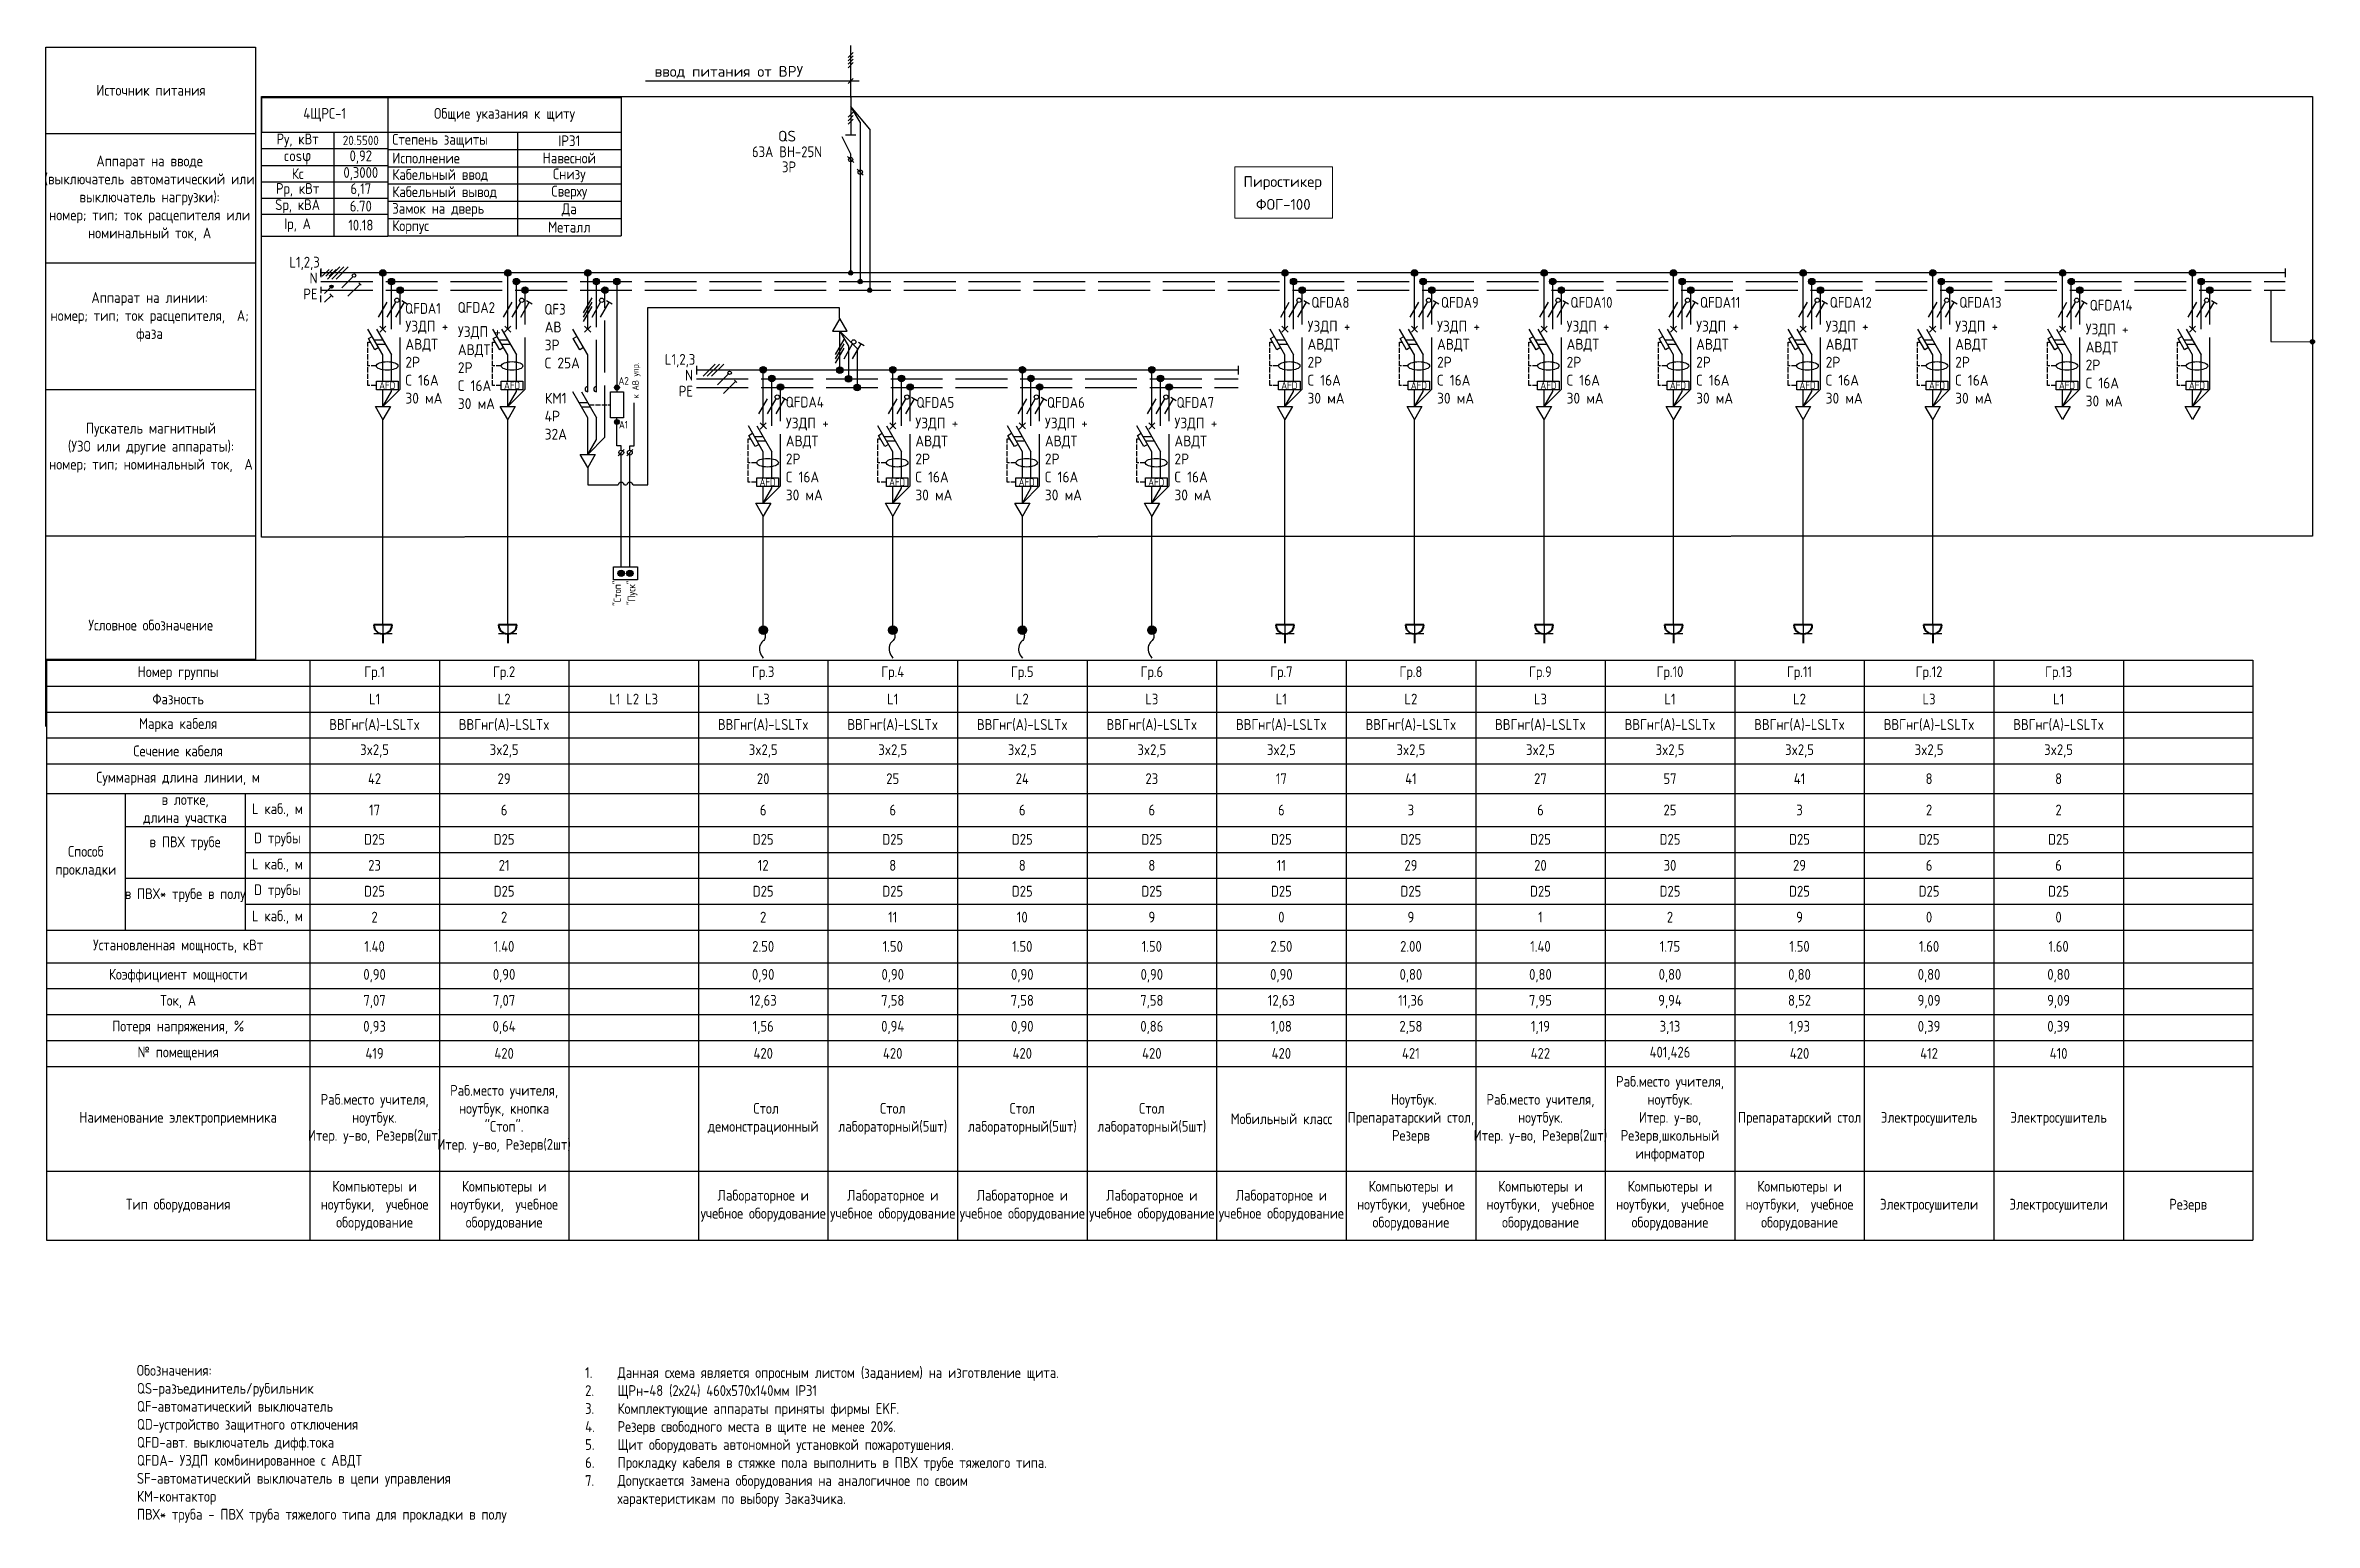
# Model space of a CAD drawing. Header units: millimetres. Extents: x -32 to 417638015, y -35 to 175284279.
# Drawn here: x 417492661 to 417545214, y 175204261 to 175238468 of the extents above; entities that cross this region are included whole.
import ezdxf
from ezdxf.enums import TextEntityAlignment as Align

# ---------------------------------------------------------------- set-up
doc = ezdxf.new("R2010")
doc.units = ezdxf.units.MM
doc.linetypes.add('ACAD_ISO02W100', pattern=[15, 12, -3])
doc.linetypes.add('DASHED2', pattern=[0.375, 0.25, -0.125])
for name, color, linetype in [('4_Однолинейная схема', 7, 'Continuous'), ('A-HATCH-WALL', 7, 'Continuous'), ('пояснения', 7, 'Continuous')]:
    doc.layers.add(name, color=color, linetype=linetype)
for name, color, linetype, lineweight in [('A-ANNO-NOTE', 7, 'Continuous', 5), ('ЭОМ_Кабельный вывод', 1, 'Continuous', 35), ('ЭОМ_Розетки быт', 5, 'Continuous', 30)]:
    doc.layers.add(name, color=color, linetype=linetype, lineweight=lineweight)
doc.styles.add('Arial Narrow', font='GOST_Common.ttf', dxfattribs={"width": 0.9, "height": 2.5})
doc.styles.add('DS23_Isopeur', font='isocpeur.ttf')
doc.styles.add('GOST Common', font='GOST_Common.ttf', dxfattribs={"width": 0.9, "height": 350})
doc.styles.add('GOST Common ISO', font='GOST_Common.ttf', dxfattribs={"width": 0.9, "height": 2.5})
doc.styles.add('ISOCPEUR', font='isocpeur.ttf', dxfattribs={"width": 0.85, "height": 275})
doc.styles.add('ISOCPEUR_1', font='isocpeur.ttf', dxfattribs={"height": 2.5})

msp = doc.modelspace()

# ---------------------------------------------------------------- texts
at = {"style": 'ISOCPEUR'}
for s, p in [('ввод питания от ВРУ', (417508490, 175237742)), ('QS', (417509837, 175236242))]:
    msp.add_text(s, height=250, dxfattribs=at).set_placement(p, align=Align.CENTER)
at = {"char_height": 250}
for s, insert, width, attachment_point, style in [('\\pxsm0.8;63А ВН-25N ', (417509837, 175236130), 2543.68, 2, 'ISOCPEUR'), ('\\pxsm0.8;63А ВН-25N ', (417509837, 175236130), 2543.68, 2, 'ISOCPEUR'), ('\\pxsm0.8;3Р ', (417509883, 175235780), 2543.68, 2, 'ISOCPEUR'), ('\\pxsm0.8;3Р ', (417509883, 175235780), 2543.68, 2, 'ISOCPEUR'), ('QFDA1', (417500993, 175232502), 849.79, 1, 'GOST Common'), ('QFDA2', (417502208, 175232524), 849.79, 1, 'GOST Common'), ('QF3', (417504218, 175232483), 849.79, 1, 'GOST Common'), ('QFDA8', (417521980, 175232642), 849.79, 1, 'GOST Common'), ('QFDA9', (417524980, 175232642), 849.79, 1, 'GOST Common'), ('QFDA10', (417527980, 175232642), 849.79, 1, 'GOST Common'), ('QFDA11', (417530980, 175232642), 849.79, 1, 'GOST Common'), ('{\\W0.9;АВ\\P3Р\\PС 25А}', (417504225, 175232072), 1244.38, 1, 'DS23_Isopeur'), ('{\\W0.9;КМ1\\P4Р\\P32А}', (417504225, 175230424), 1244.38, 1, 'DS23_Isopeur'), ('QFDA4', (417509807, 175230333), 849.79, 1, 'GOST Common'), ('QFDA5', (417512835, 175230324), 849.79, 1, 'GOST Common'), ('QFDA6', (417515857, 175230324), 849.79, 1, 'GOST Common'), ('QFDA7', (417518857, 175230324), 849.79, 1, 'GOST Common')]:
    msp.add_mtext(s, dxfattribs=dict(at, insert=insert, width=width, attachment_point=attachment_point, style=style))
at = {"color": 1, "insert": (417505820, 175226078), "char_height": 175, "width": 503.44, "attachment_point": 3, "rotation": 90, "style": 'GOST Common ISO'}
msp.add_mtext('\\pxt2;"Стоп"', dxfattribs=at)
at = {"color": 82, "insert": (417506370, 175226078), "char_height": 175, "width": 503.44, "attachment_point": 9, "rotation": 90, "style": 'GOST Common ISO'}
msp.add_mtext('\\pxt2;"Пуск"', dxfattribs=at)
at = {"ltscale": 100, "char_height": 250, "attachment_point": 1, "style": 'ISOCPEUR'}
for s, width, gutter_width, heights, insert in [('Обозначения:\\PQS-разъединитель/рубильник\\PQF-автоматический выключатель\\PQD-устройство защитного отключения\\PQFD-авт. выключатель дифф.тока\\PQFDA- УЗДП комбинированное с АВДТ\\PSF-автоматический выключатель в цепи управления\\PКМ-контактор\\P{\\C0;ПВХ* труба - ПВХ труба тяжелого типа для прокладки в полу}', 9206.65, 1250, [0], (417494780, 175207913)), ('\\pxi-3,l3,t3;1.^IДанная схема является опросным листом (заданием) на изготвление щита.\\P2.^IЩРн-48 (2х24) 460х570х140мм IP31 \\P3.^IКомплектующие аппараты приняты фирмы EKF.\\P4.^IРезерв свободного места в щите не менее 20%.\\P{\\C0;5.^IЩит оборудовать автономной установкой пожаротушения.\\P6.^IПрокладку кабеля в стяжке пола выполнить в ПВХ трубе тяжелого типа.\\P\\A1;\\C256;7.^IДопускается замена оборудования на аналогичное по своим характеристикам по выбору Заказчика.}', 10643.22, 1, [6611], (417505161, 175207861))]:
    msp.add_mtext_dynamic_manual_height_columns(s, width=width, gutter_width=gutter_width, heights=heights, dxfattribs=dict(at, insert=insert))

# ---------------------------------------------------------------- blocks, each defined once
blk = doc.blocks.new('TSL_Пояснение для щита - TSL_Пояснение для щита-779833-ЩТ-1_1 _Р_ _')
blk.add_line((-75.05, 36.82), (-26.45, 36.82))
blk.add_line((-75.05, 36.82), (-26.45, 36.82))
blk.add_lwpolyline([(-75.05, 150), (-26.5, 150), (-26.5, 8.18), (-75.05, 8.18)], close=True)
at = {"layer": 'A-ANNO-NOTE', "lineweight": 30}
for p, q in [((-75, 130), (-26.41, 130)), ((-75, 100), (-26.41, 100)), ((-75, 70.67), (-26.41, 70.67))]:
    blk.add_line(p, q, dxfattribs=at)
at = {"insert": (-50.75, 16.14), "char_height": 2.5, "width": 48.595, "attachment_point": 5, "style": 'ISOCPEUR'}
blk.add_mtext('Условное обозначение', dxfattribs=at)
at = {"layer": 'A-ANNO-NOTE', "char_height": 2.5, "style": 'Arial Narrow'}
for s, insert, width, attachment_point in [('\\pxqc;Источник питания', (-50.7, 140), 48.5948, 5), ('\\fArial Narrow|b0|i0|c204|p34|; ', (-42.14, 141.21), 0.962, 1), ('\\pxqc;Аппарат на вводе \\P(выключатель автоматический или выключатель нагрузки): \\Pномер; тип; ток расцепителя или номинальный ток, А', (-51.01, 115), 49.2171, 5), ('\\fArial Narrow|b0|i0|c204|p34|; ', (-43.26, 124.54), 0.962, 1), ('\\fArial Narrow|b0|i0|c204|p34|; ', (-39.29, 124.54), 0.962, 1), ('\\fArial Narrow|b0|i0|c204|p34|; ', (-47.03, 120.38), 0.962, 1), ('\\fArial Narrow|b0|i0|c204|p34|; ', (-40.55, 116.21), 0.962, 1), ('\\fArial Narrow|b0|i0|c204|p34|; ', (-24.74, 120.38), 0.962, 1), ('\\fArial Narrow|b0|i0|c204|p34|; ', (-19.11, 120.38), 0.962, 1), ('\\fArial Narrow|b0|i0|c204|p34|; ', (-53.84, 112.04), 0.962, 1), ('\\fArial Narrow|b0|i0|c204|p34|; ', (-35.85, 112.04), 0.962, 1), ('\\fArial Narrow|b0|i0|c204|p34|; ', (-30.23, 112.04), 0.962, 1), ('\\fArial Narrow|b0|i0|c204|p34|; ', (-11.04, 112.04), 0.962, 1), ('\\pxqc;Аппарат на линии: \\P\\pq*;номер; тип; ток расцепителя,  А; фаза', (-51.01, 87.5), 49.2171, 5), ('\\fArial Narrow|b0|i0|c204|p34|; ', (-43.7, 92.88), 0.962, 1), ('\\fArial Narrow|b0|i0|c204|p34|; ', (-39.73, 92.88), 0.962, 1), ('\\fArial Narrow|b0|i0|c204|p34|; ', (-58.58, 88.71), 0.962, 1), ('\\fArial Narrow|b0|i0|c204|p34|; ', (-37.62, 88.71), 0.962, 1), ('\\fArial Narrow|b0|i0|c204|p34|; ', (-10.36, 88.71), 0.481, 1), ('\\fArial Narrow|b0|i0|c204|p34|; ', (-54.55, 68.71), 0.962, 1), ('\\fArial Narrow|b0|i0|c204|p34|; ', (-48.93, 68.71), 0.962, 1), ('\\fArial Narrow|b0|i0|c204|p34|; ', (-43.17, 72.88), 0.962, 1), ('\\fArial Narrow|b0|i0|c204|p34|; ', (-39.2, 68.71), 0.962, 1), ('\\fArial Narrow|b0|i0|c204|p34|; ', (-29.55, 64.54), 0.962, 1), ('Пускатель магнитный\\P(УЗО или другие аппараты):\\Pномер; тип; номинальный ток,  А', (-50.7, 57.23), 48.5948, 5), ('\\fArial Narrow|b0|i0|c204|p34|; ', (-40.12, 10.8), 0.962, 1), ('\\fArial Narrow|b0|i0|c204|p34|; ', (-40.32, 6.63), 0.962, 1), ('\\fArial Narrow|b0|i0|c204|p34|; ', (-38.21, -3.79), 0.962, 1), ('\\fArial Narrow|b0|i0|c204|p34|; ', (-35.76, -43.79), 0.962, 1)]:
    blk.add_mtext(s, dxfattribs=dict(at, insert=insert, width=width, attachment_point=attachment_point))
at = {"layer": 'A-ANNO-NOTE', "char_height": 2.5, "width": 0.962, "attachment_point": 1, "rotation": 90, "style": 'Arial Narrow'}
for insert in [(-31.63, 55.01), (-27.46, 42.11), (-59.96, 39.75), (-31.63, 29.87)]:
    blk.add_mtext('\\fArial Narrow|b0|i0|c204|p34|; ', dxfattribs=dict(at, insert=insert))
blk = doc.blocks.new('TSL_SHM_УГО_Точка - TSL_SHM_УГО_Точка-779818-ЩТ-1_1 _Р_ _')
at = {"layer": 'A-ANNO-NOTE', "lineweight": 30}
h = blk.add_hatch(color=256, dxfattribs=at)
edge = h.paths.add_edge_path()
edge.add_arc((0, 0), 0.5, 0, 360)
blk.add_circle((0, 0), 0.5, dxfattribs=at)
blk = doc.blocks.new('IRGA_ФОГ - ФОГ-30-6069955-ЩТ-1_1 _Р_ _')
at = {"layer": 'A-ANNO-NOTE'}
for p, q in [((22.6, 11.87), (0, 11.87)), ((0, 11.87), (0, 0)), ((22.6, 0), (22.6, 11.87)), ((0, 0), (22.6, 0))]:
    blk.add_line(p, q, dxfattribs=at)
at = {"layer": 'A-ANNO-NOTE', "insert": (1.98, 9.74), "char_height": 2.5, "width": 18.34, "attachment_point": 1, "style": 'ISOCPEUR_1', "bg_fill": 3, "box_fill_scale": 1.25, "bg_fill_color": 256, "bg_fill_true_color": 13158600, "bg_fill_transparency": 0}
blk.add_mtext('Пиростикер', dxfattribs=at)
blk = doc.blocks.new('Конт разъемн')
at = {"color": 0}
blk.add_line((71, 71), (-71, -71), dxfattribs=at)
blk.add_circle((0, 0), 50, dxfattribs=at)
blk = doc.blocks.new('*U847')
at = {"layer": '4_Однолинейная схема'}
for p, q in [((0, 1), (0, -1)), ((454.92, 0), (0, 0)), ((454.92, 1), (454.92, -1))]:
    blk.add_line(p, q, dxfattribs=at)
at = {"layer": '4_Однолинейная схема', "color": 1}
for p, q in [((1.51, -1.41), (4.34, 1.41)), ((2.51, -1.41), (5.34, 1.41)), ((3.51, -1.41), (6.34, 1.41)), ((4.84, -3.41), (7.38, -0.87)), ((6.23, -5.41), (9.06, -2.59))]:
    blk.add_line(p, q, dxfattribs=at)
at = {"layer": '4_Однолинейная схема', "linetype": 'ACAD_ISO02W100'}
for p, q in [((0, -2), (454.92, -2)), ((0, -4), (454.92, -4))]:
    blk.add_line(p, q, dxfattribs=at)
at = {"layer": '4_Однолинейная схема', "color": 1}
blk.add_lwpolyline([(9.34, -2.86), (8.78, -2.31)], dxfattribs=at)
blk.add_circle((7.67, -0.59), 0.404, dxfattribs=at)
at = {"layer": '4_Однолинейная схема', "style": 'GOST Common ISO', "width": 0.9}
for s, p in [('L1,2,3', (-7.33, 1.25)), ('N', (-2.64, -2.41)), ('PE', (-4.09, -6.11))]:
    blk.add_text(s, height=2.5, dxfattribs=at).set_placement(p)
blk = doc.blocks.new('*T1180')
at = {"layer": 'пояснения', "color": 0, "linetype": 'ByBlock', "lineweight": -2, "transparency": 16777216}
for p, q in [((0, 0), (2928, 0)), ((0, 0), (0, -800)), ((2928, 0), (2928, -800)), ((0, -800), (2928, -800))]:
    blk.add_line(p, q, dxfattribs=at)
at = {"layer": 'пояснения', "color": 0, "transparency": 16777216, "insert": (1464, -400), "char_height": 250, "width": 2906.04, "attachment_point": 5, "style": 'GOST Common ISO'}
blk.add_mtext('{\\C256;4ЩРС-1}', dxfattribs=at)
blk = doc.blocks.new('*T1181')
at = {"layer": 'пояснения', "color": 0, "linetype": 'ByBlock', "lineweight": -2, "transparency": 16777216}
for p, q in [((0, 0), (5400, 0)), ((0, 0), (0, -3200)), ((5400, 0), (5400, -3200)), ((0, -800), (5400, -800)), ((3000, -800), (3000, -3200)), ((0, -1200), (5400, -1200)), ((0, -1600), (5400, -1600)), ((0, -2000), (5400, -2000)), ((0, -2400), (5400, -2400)), ((0, -2800), (5400, -2800)), ((0, -3200), (5400, -3200))]:
    blk.add_line(p, q, dxfattribs=at)
at = {"layer": 'пояснения', "color": 0, "transparency": 16777216, "char_height": 250, "style": 'GOST Common ISO'}
for s, insert, width, attachment_point in [('Общие указания к щиту', (2700, -400), 5327.35, 5), ('Степень защиты', (100, -1000), 2800, 4), ('IP31', (4200, -1000), 2327.35, 5), ('Исполнение', (100, -1400), 2800, 4), ('Навесной', (4200, -1400), 2327.35, 5), ('Кабельный ввод', (100, -1800), 2800, 4), ('Кабельный вывод', (100, -2200), 2800, 4), ('Сверху', (4200, -2200), 2327.35, 5), ('Снизу', (4200, -1800), 2327.35, 5), ('Замок на дверь', (100, -2600), 2800, 4), ('Да', (4200, -2600), 2327.35, 5), ('Корпус', (100, -3000), 2800, 4), ('Металл', (4200, -3000), 2327.35, 5)]:
    blk.add_mtext(s, dxfattribs=dict(at, insert=insert, width=width, attachment_point=attachment_point))
blk = doc.blocks.new('*U848')
at = {"lineweight": -2}
h = blk.add_hatch(color=256, dxfattribs=at)
h.dxf.hatch_style = 1
edge = h.paths.add_edge_path()
edge.add_arc((0, 0), 0.75, 0, 360)
at = {"layer": 'A-HATCH-WALL', "lineweight": -2}
h = blk.add_hatch(color=256, dxfattribs=at)
h.dxf.hatch_style = 1
edge = h.paths.add_edge_path()
edge.add_arc((2, -2), 0.75, 0, 360)
h = blk.add_hatch(color=256, dxfattribs=at)
h.dxf.hatch_style = 1
edge = h.paths.add_edge_path()
edge.add_arc((4, -4), 0.75, 0, 360)
at = {"lineweight": -2}
for points in [[(0, -13), (0, 0)], [(0, -25.05), (0, -19), (-3.46, -13)], [(-0.98, -17.3), (-1.85, -17.8), (-3.35, -15.2), (-2.48, -14.7)], [(-2.02, -15.5), (-0.02, -15.5)], [(-1.46, -13), (2, -19)], [(-0.73, -13.73), (0.69, -12.31)], [(0.71, -13.71), (-0.71, -12.29)], [(-1.44, -16.5), (0.56, -16.5)], [(0, -30.92), (0, -27.05)]]:
    blk.add_lwpolyline(points, dxfattribs=at)
at = {"linetype": 'ACAD_ISO02W100', "lineweight": -2}
for points in [[(2, -13), (2, -2)], [(4, -26.92), (4, -4)], [(2, -25.05), (2, -19)], [(0, -30.92), (4, -26.92)], [(0, -30.92), (2, -27.46), (2, -26.97)]]:
    blk.add_lwpolyline(points, dxfattribs=at)
at = {"color": 1, "lineweight": -2}
for points in [[(-1, -10.23), (1, -6.77)], [(1, -10.23), (3, -6.77)], [(3, -10.23), (5, -6.77)], [(4.35, -6.39), (5.65, -7.14)]]:
    blk.add_lwpolyline(points, dxfattribs=at)
at = {"color": 1, "linetype": 'ACAD_ISO02W100', "lineweight": -2, "ltscale": 0.1}
for points in [[(-3.5, -21.53), (-3.5, -21.53), (-3.5, -16), (-2.89, -16)], [(-1.5, -21.53), (-3.5, -21.53)], [(-1.5, -26.05), (-3.5, -26.05), (-3.5, -21.53)]]:
    blk.add_lwpolyline(points, dxfattribs=at)
at = {"lineweight": -2}
blk.add_lwpolyline([(0, -33.92), (-1.73, -30.92), (1.73, -30.92)], close=True, dxfattribs=at)
for centre in [(0, 0), (2, -2), (4, -4)]:
    blk.add_circle(centre, 0.75, dxfattribs=at)
at = {"color": 1, "lineweight": -2}
blk.add_circle((3.25, -6.33), 0.5, dxfattribs=at)
at = {"lineweight": -2}
blk.add_ellipse((1, -21.53), major_axis=(2.5, 0), ratio=0.4, dxfattribs=at)
at = {"style": 'GOST Common ISO', "width": 0.9}
blk.add_attdef('ФАЗА', text='', height=2.5, dxfattribs=at).set_placement((0, 2), align=Align.CENTER)
at = {"lineweight": -2}
blk.add_wipeout([(-1.49, -25.05), (3.5, -25.05), (3.5, -27.05), (-1.49, -27.05)], dxfattribs=at)
blk.add_lwpolyline([(3.5, -27.05), (-1.49, -27.05), (-1.49, -25.05), (3.5, -25.05)], close=True, dxfattribs=at)
at = {"lineweight": -2, "insert": (1, -26.05), "char_height": 1.75, "attachment_point": 5, "style": 'GOST Common ISO'}
blk.add_mtext_dynamic_manual_height_columns('AFD', width=4.9912, gutter_width=12.5, heights=[0], dxfattribs=at)
blk = doc.blocks.new('*T1182')
at = {"color": 0, "linetype": 'ByBlock', "lineweight": -2, "transparency": 16777216}
for p, q in [((0, 0), (51097, 0)), ((0, 0), (0, -13428)), ((6097, 0), (6097, -13428)), ((9097, 0), (9097, -13428)), ((12097, 0), (12097, -13428)), ((15097, 0), (15097, -13428)), ((18097, 0), (18097, -13428)), ((21097, 0), (21097, -13428)), ((24097, 0), (24097, -13428)), ((27097, 0), (27097, -13428)), ((30097, 0), (30097, -13428)), ((33097, 0), (33097, -13428)), ((36097, 0), (36097, -13428)), ((39097, 0), (39097, -13428)), ((42097, 0), (42097, -13428)), ((45097, 0), (45097, -13428)), ((48097, 0), (48097, -13428)), ((51097, 0), (51097, -13428)), ((0, -600), (51097, -600)), ((0, -1200), (51097, -1200)), ((0, -1800), (51097, -1800)), ((0, -2400), (51097, -2400)), ((0, -3087), (51097, -3087)), ((1822, -3087), (1822, -6249)), ((4597, -3087), (4597, -6249)), ((1822, -3849), (51097, -3849)), ((4597, -4449), (51097, -4449)), ((1822, -5049), (51097, -5049)), ((4597, -5649), (51097, -5649)), ((0, -6249), (51097, -6249)), ((0, -7005), (51097, -7005)), ((0, -7605), (51097, -7605)), ((0, -8205), (51097, -8205)), ((0, -8805), (51097, -8805)), ((0, -9405), (51097, -9405)), ((0, -11833), (51097, -11833)), ((0, -13428), (51097, -13428))]:
    blk.add_line(p, q, dxfattribs=at)
at = {"color": 0, "transparency": 16777216, "char_height": 250, "attachment_point": 5, "style": 'ISOCPEUR'}
for s, insert, width in [('{\\fISOCPEUR|b0|i0|c0;Номер группы', (3048, -300), 6076.6), ('Гр.1', (7597, -300), 2980), ('Гр.2', (10597, -300), 2980), ('Гр.3', (16597, -300), 2980), ('Гр.4', (19597, -300), 2980), ('Гр.5', (22597, -300), 2980), ('Гр.6', (25597, -300), 2980), ('Гр.7', (28597, -300), 2980), ('Гр.8', (31597, -300), 2980), ('Гр.9', (34597, -300), 2980), ('Гр.10', (37597, -300), 2980), ('Гр.11', (40597, -300), 2980), ('Гр.12', (43597, -300), 2980), ('Гр.13', (46597, -300), 2980), ('{\\fISOCPEUR|b0|i0|c0;Фазность', (3048, -900), 6076.6), ('L1', (7597, -900), 2980), ('L2', (10597, -900), 2980), ('L1 L2 L3', (13597, -900), 2980), ('L3', (16597, -900), 2980), ('L1', (19597, -900), 2980), ('L2', (22597, -900), 2980), ('L3', (25597, -900), 2980), ('L1', (28597, -900), 2980), ('L2', (31597, -900), 2980), ('L3', (34597, -900), 2980), ('L1', (37597, -900), 2980), ('L2', (40597, -900), 2980), ('L3', (43597, -900), 2980), ('L1', (46597, -900), 2980), ('{\\fISOCPEUR|b0|i0|c0;Марка кабеля', (3048, -1500), 6076.6), ('ВВГнг(A)-LSLTx', (7597, -1500), 2980), ('ВВГнг(A)-LSLTx', (10597, -1500), 2980), ('ВВГнг(A)-LSLTx', (16597, -1500), 2980), ('{\\fISOCPEUR|b0|i0|c0;ВВГнг(A)-LSLTx', (19597, -1500), 2980), ('{\\fISOCPEUR|b0|i0|c0;ВВГнг(A)-LSLTx', (22597, -1500), 2980), ('{\\fISOCPEUR|b0|i0|c0;ВВГнг(A)-LSLTx', (25597, -1500), 2980), ('{\\fISOCPEUR|b0|i0|c0;ВВГнг(A)-LSLTx', (28597, -1500), 2980), ('{\\fISOCPEUR|b0|i0|c0;ВВГнг(A)-LSLTx', (31597, -1500), 2980), ('{\\fISOCPEUR|b0|i0|c0;ВВГнг(A)-LSLTx', (34597, -1500), 2980), ('{\\fISOCPEUR|b0|i0|c0;ВВГнг(A)-LSLTx', (37597, -1500), 2980), ('{\\fISOCPEUR|b0|i0|c0;ВВГнг(A)-LSLTx', (40597, -1500), 2980), ('{\\fISOCPEUR|b0|i0|c0;ВВГнг(A)-LSLTx', (43597, -1500), 2980), ('{\\fISOCPEUR|b0|i0|c0;ВВГнг(A)-LSLTx', (46597, -1500), 2980), ('{\\fISOCPEUR|b0|i0|c0;Сечение кабеля', (3048, -2100), 6076.6), ('3x2,5', (7597, -2100), 2980), ('3x2,5', (10597, -2100), 2980), ('3x2,5', (16597, -2100), 2980), ('3x2,5', (19597, -2100), 2980), ('3x2,5', (22597, -2100), 2980), ('3x2,5', (25597, -2100), 2980), ('3x2,5', (28597, -2100), 2980), ('3x2,5', (31597, -2100), 2980), ('3x2,5', (34597, -2100), 2980), ('3x2,5', (37597, -2100), 2980), ('3x2,5', (40597, -2100), 2980), ('3x2,5', (43597, -2100), 2980), ('3x2,5', (46597, -2100), 2980), ('{\\fISOCPEUR|b0|i0|c0;Суммарная длина линии, м', (3048, -2743), 6076.6), ('42', (7597, -2743), 2980), ('29', (10597, -2743), 2980), ('20', (16597, -2743), 2980), ('25', (19597, -2743), 2980), ('24', (22597, -2743), 2980), ('23', (25597, -2743), 2980), ('17', (28597, -2743), 2980), ('41', (31597, -2743), 2980), ('27', (34597, -2743), 2980), ('57', (37597, -2743), 2980), ('41', (40597, -2743), 2980), ('8', (43597, -2743), 2980), ('8', (46597, -2743), 2980), ('в лотке, \\Pдлина участка', (3209, -3468), 2755.56), ('L каб., м', (5347, -3468), 1479.52), ('17', (7597, -3468), 2980), ('6', (10597, -3468), 2980), ('6', (16597, -3468), 2980), ('6', (19597, -3468), 2980), ('6', (22597, -3468), 2980), ('6', (25597, -3468), 2980), ('6', (28597, -3468), 2980), ('3', (31597, -3468), 2980), ('6', (34597, -3468), 2980), ('25', (37597, -3468), 2980), ('3', (40597, -3468), 2980), ('2', (43597, -3468), 2980), ('2', (46597, -3468), 2980), ('в ПВХ трубе \\P  ', (3209, -4449), 2755.56), ('D трубы', (5347, -4149), 1479.52), ('D25 ', (7597, -4149), 2980), ('D25 ', (10597, -4149), 2980), ('D25 ', (16597, -4149), 2980), ('D25 ', (19597, -4149), 2980), ('D25 ', (22597, -4149), 2980), ('D25 ', (25597, -4149), 2980), ('D25 ', (28597, -4149), 2980), ('D25 ', (31597, -4149), 2980), ('D25 ', (34597, -4149), 2980), ('D25 ', (37597, -4149), 2980), ('D25 ', (40597, -4149), 2980), ('D25 ', (43597, -4149), 2980), ('D25 ', (46597, -4149), 2980), ('Способ прокладки', (911, -4668), 1801.52), ('L каб., м', (5347, -4749), 1479.52), ('23', (7597, -4749), 2980), ('21', (10597, -4749), 2980), ('12', (16597, -4749), 2980), ('8', (19597, -4749), 2980), ('8', (22597, -4749), 2980), ('8', (25597, -4749), 2980), ('11', (28597, -4749), 2980), ('29', (31597, -4749), 2980), ('20', (34597, -4749), 2980), ('30', (37597, -4749), 2980), ('29', (40597, -4749), 2980), ('6', (43597, -4749), 2980), ('6', (46597, -4749), 2980), ('D трубы', (5347, -5349), 1479.52), ('D25 ', (7597, -5349), 2980), ('D25 ', (10597, -5349), 2980), ('D25 ', (16597, -5349), 2980), ('D25 ', (19597, -5349), 2980), ('D25 ', (22597, -5349), 2980), ('D25 ', (25597, -5349), 2980), ('D25 ', (28597, -5349), 2980), ('D25 ', (31597, -5349), 2980), ('D25 ', (34597, -5349), 2980), ('D25 ', (37597, -5349), 2980), ('D25 ', (40597, -5349), 2980), ('D25 ', (43597, -5349), 2980), ('D25 ', (46597, -5349), 2980), ('в ПВХ* трубе в полу \\P  ', (3209, -5649), 2755.56), ('L каб., м', (5347, -5949), 1479.52), ('2', (7597, -5949), 2980), ('2', (10597, -5949), 2980), ('2', (16597, -5949), 2980), ('11', (19597, -5949), 2980), ('10', (22597, -5949), 2980), ('9', (25597, -5949), 2980), ('0', (28597, -5949), 2980), ('9', (31597, -5949), 2980), ('1', (34597, -5949), 2980), ('2', (37597, -5949), 2980), ('9', (40597, -5949), 2980), ('0', (43597, -5949), 2980), ('0', (46597, -5949), 2980), ('Установленная мощность, кВт', (3048, -6627), 6076.6), ('1.40', (7597, -6627), 2980), ('1.40', (10597, -6627), 2980), ('2.50', (16597, -6627), 2980), ('1.50', (19597, -6627), 2980), ('1.50', (22597, -6627), 2980), ('1.50', (25597, -6627), 2980), ('2.50', (28597, -6627), 2980), ('2.00', (31597, -6627), 2980), ('1.40', (34597, -6627), 2980), ('1.75', (37597, -6627), 2980), ('1.50', (40597, -6627), 2980), ('1.60', (43597, -6627), 2980), ('1.60', (46597, -6627), 2980), ('Коэффициент мощности', (3048, -7305), 6076.6), ('0,90', (7597, -7305), 2980), ('0,90', (10597, -7305), 2980), ('0,90', (16597, -7305), 2980), ('0,90', (19597, -7305), 2980), ('0,90', (22597, -7305), 2980), ('0,90', (25597, -7305), 2980), ('0,90', (28597, -7305), 2980), ('0,80', (31597, -7305), 2980), ('0,80', (34597, -7305), 2980), ('0,80', (37597, -7305), 2980), ('0,80', (40597, -7305), 2980), ('0,80', (43597, -7305), 2980), ('0,80', (46597, -7305), 2980), ('Ток, А', (3048, -7905), 6076.6), ('7,07', (7597, -7905), 2980), ('7,07', (10597, -7905), 2980), ('12,63', (16597, -7905), 2980), ('7,58', (19597, -7905), 2980), ('7,58', (22597, -7905), 2980), ('7,58', (25597, -7905), 2980), ('12,63', (28597, -7905), 2980), ('11,36', (31597, -7905), 2980), ('7,95', (34597, -7905), 2980), ('9,94', (37597, -7905), 2980), ('8,52', (40597, -7905), 2980), ('9,09', (43597, -7905), 2980), ('9,09', (46597, -7905), 2980), ('{\\fISOCPEUR|b0|i0|c0;Потеря напряжения, %', (3048, -8505), 6076.6), ('0,93', (7597, -8505), 2980), ('0,64', (10597, -8505), 2980), ('1,56', (16597, -8505), 2980), ('0,94', (19597, -8505), 2980), ('0,90', (22597, -8505), 2980), ('0,86', (25597, -8505), 2980), ('1,08', (28597, -8505), 2980), ('2,58', (31597, -8505), 2980), ('1,19', (34597, -8505), 2980), ('3,13', (37597, -8505), 2980), ('1,93', (40597, -8505), 2980), ('0,39', (43597, -8505), 2980), ('0,39', (46597, -8505), 2980), ('{\\fISOCPEUR|b0|i0|c0;№ помещения', (3048, -9105), 6076.6), ('419', (7597, -9105), 2980), ('420', (10597, -9105), 2980), ('420', (16597, -9105), 2980), ('420', (19597, -9105), 2980), ('420', (22597, -9105), 2980), ('420', (25597, -9105), 2980), ('420', (28597, -9105), 2980), ('421', (31597, -9105), 2980), ('422', (34597, -9105), 2980), ('401,426', (37597, -9105), 2980), ('420', (40597, -9105), 2980), ('412', (43597, -9105), 2980), ('410', (46597, -9105), 2980), ('Раб.место учителя, ноутбук, кнопка "Стоп".\\PИтер. у-во, Резерв(2шт)', (10597, -10619), 2980), ('Раб.место учителя, ноутбук.\\PИтер. у-во, Резерв,школьный информатор', (37597, -10619), 2980), ('Наименование электроприемника', (3048, -10619), 6076.6), ('Раб.место учителя, ноутбук.\\PИтер. у-во, Резерв(2шт)', (7597, -10619), 2980), ('{\\W0.85;\\C256; Стол демонстрационный }', (16597, -10619), 2980), ('{\\W0.85;\\C256;Стол лабораторный(5шт)}', (19597, -10619), 2980), ('{\\W0.85;\\C256;Стол лабораторный(5шт)}', (22597, -10619), 2980), ('{\\W0.85;\\C256;Стол лабораторный(5шт)}', (25597, -10619), 2980), ('{\\W0.85;\\C256;Мобильный класс}', (28597, -10619), 2980), (' Ноутбук.\\P{\\W0.85;\\C256;Препаратарский стол}, Резерв', (31597, -10619), 2980), ('Раб.место учителя, ноутбук.\\PИтер. у-во, Резерв(2шт)', (34597, -10619), 2980), ('{\\C256;Препаратарский стол} ', (40597, -10619), 2980), ('Электросушитель', (43597, -10619), 2980), ('Электросушитель', (46597, -10619), 2980), ('Компьютеры и ноутбуки,  учебное оборудование', (7597, -12631), 2980), ('Компьютеры и ноутбуки,  учебное оборудование', (10597, -12631), 2980), ('Компьютеры и ноутбуки,  учебное оборудование', (31597, -12631), 2980), ('Компьютеры и ноутбуки,  учебное оборудование', (34597, -12631), 2980), ('Компьютеры и ноутбуки,  учебное оборудование', (37597, -12631), 2980), ('Компьютеры и ноутбуки,  учебное оборудование', (40597, -12631), 2980), ('Тип оборудования', (3048, -12631), 6076.6), ('Лабораторное и учебное оборудование', (16597, -12631), 2980), ('Лабораторное и учебное оборудование', (19597, -12631), 2980), ('Лабораторное и учебное оборудование', (22597, -12631), 2980), ('Лабораторное и учебное оборудование', (25597, -12631), 2980), ('Лабораторное и учебное оборудование', (28597, -12631), 2980), ('Электросушители', (43597, -12631), 2980), ('Электросушители', (46597, -12631), 2980), ('Резерв', (49597, -12631), 2980)]:
    blk.add_mtext(s, dxfattribs=dict(at, insert=insert, width=width))
blk = doc.blocks.new('*U844')
at = {"lineweight": -2}
h = blk.add_hatch(color=256, dxfattribs=at)
h.dxf.hatch_style = 1
edge = h.paths.add_edge_path()
edge.add_arc((0, 0), 0.75, 0, 360)
at = {"layer": 'A-HATCH-WALL', "lineweight": -2}
h = blk.add_hatch(color=256, dxfattribs=at)
h.dxf.hatch_style = 1
edge = h.paths.add_edge_path()
edge.add_arc((2, -2), 0.75, 0, 360)
h = blk.add_hatch(color=256, dxfattribs=at)
h.dxf.hatch_style = 1
edge = h.paths.add_edge_path()
edge.add_arc((4, -4), 0.75, 0, 360)
at = {"lineweight": -2}
for points in [[(0, -13), (0, 0)], [(0, -25.05), (0, -19), (-3.46, -13)], [(-0.98, -17.3), (-1.85, -17.8), (-3.35, -15.2), (-2.48, -14.7)], [(-2.02, -15.5), (-0.02, -15.5)], [(-1.46, -13), (2, -19)], [(-0.73, -13.73), (0.69, -12.31)], [(0.71, -13.71), (-0.71, -12.29)], [(-1.44, -16.5), (0.56, -16.5)], [(0, -30.92), (0, -27.05)]]:
    blk.add_lwpolyline(points, dxfattribs=at)
at = {"linetype": 'ACAD_ISO02W100', "lineweight": -2}
for points in [[(2, -13), (2, -2)], [(4, -26.92), (4, -4)], [(2, -25.05), (2, -19)], [(0, -30.92), (4, -26.92)], [(0, -30.92), (2, -27.46), (2, -26.97)]]:
    blk.add_lwpolyline(points, dxfattribs=at)
at = {"color": 1, "lineweight": -2}
for points in [[(-1, -10.23), (1, -6.77)], [(1, -10.23), (3, -6.77)], [(3, -10.23), (5, -6.77)], [(4.35, -6.39), (5.65, -7.14)]]:
    blk.add_lwpolyline(points, dxfattribs=at)
at = {"color": 1, "linetype": 'ACAD_ISO02W100', "lineweight": -2, "ltscale": 0.1}
for points in [[(-3.5, -21.53), (-3.5, -21.53), (-3.5, -16), (-2.89, -16)], [(-1.5, -21.53), (-3.5, -21.53)], [(-1.5, -26.05), (-3.5, -26.05), (-3.5, -21.53)]]:
    blk.add_lwpolyline(points, dxfattribs=at)
at = {"lineweight": -2}
blk.add_lwpolyline([(0, -33.92), (-1.73, -30.92), (1.73, -30.92)], close=True, dxfattribs=at)
for centre in [(0, 0), (2, -2), (4, -4)]:
    blk.add_circle(centre, 0.75, dxfattribs=at)
at = {"color": 1, "lineweight": -2}
blk.add_circle((3.25, -6.33), 0.5, dxfattribs=at)
at = {"lineweight": -2}
blk.add_ellipse((1, -21.53), major_axis=(2.5, 0), ratio=0.4, dxfattribs=at)
at = {"style": 'GOST Common ISO', "width": 0.9}
blk.add_attdef('ФАЗА', text='', height=2.5, dxfattribs=at).set_placement((0, 2), align=Align.CENTER)
at = {"lineweight": -2}
blk.add_wipeout([(-1.49, -25.05), (3.5, -25.05), (3.5, -27.05), (-1.49, -27.05)], dxfattribs=at)
blk.add_lwpolyline([(3.5, -27.05), (-1.49, -27.05), (-1.49, -25.05), (3.5, -25.05)], close=True, dxfattribs=at)
at = {"lineweight": -2, "insert": (1, -26.05), "char_height": 1.75, "attachment_point": 5, "style": 'GOST Common ISO'}
blk.add_mtext_dynamic_manual_height_columns('AFD', width=4.9912, gutter_width=12.5, heights=[0], dxfattribs=at)
blk = doc.blocks.new('*U845')
at = {"lineweight": -2}
h = blk.add_hatch(color=256, dxfattribs=at)
h.dxf.hatch_style = 1
edge = h.paths.add_edge_path()
edge.add_arc((0, 0), 0.75, 0, 360)
at = {"layer": 'A-HATCH-WALL', "lineweight": -2}
h = blk.add_hatch(color=256, dxfattribs=at)
h.dxf.hatch_style = 1
edge = h.paths.add_edge_path()
edge.add_arc((2, -2), 0.75, 0, 360)
h = blk.add_hatch(color=256, dxfattribs=at)
h.dxf.hatch_style = 1
edge = h.paths.add_edge_path()
edge.add_arc((4, -4), 0.75, 0, 360)
at = {"lineweight": -2}
for points in [[(0, -13), (0, 0)], [(0, -25.05), (0, -19), (-3.46, -13)], [(-0.98, -17.3), (-1.85, -17.8), (-3.35, -15.2), (-2.48, -14.7)], [(-2.02, -15.5), (-0.02, -15.5)], [(-1.46, -13), (2, -19)], [(-0.73, -13.73), (0.69, -12.31)], [(0.71, -13.71), (-0.71, -12.29)], [(-1.44, -16.5), (0.56, -16.5)], [(0, -30.92), (0, -27.05)]]:
    blk.add_lwpolyline(points, dxfattribs=at)
at = {"linetype": 'ACAD_ISO02W100', "lineweight": -2}
for points in [[(2, -13), (2, -2)], [(4, -26.92), (4, -4)], [(2, -25.05), (2, -19)], [(0, -30.92), (4, -26.92)], [(0, -30.92), (2, -27.46), (2, -26.97)]]:
    blk.add_lwpolyline(points, dxfattribs=at)
at = {"color": 1, "lineweight": -2}
for points in [[(-1, -10.23), (1, -6.77)], [(1, -10.23), (3, -6.77)], [(3, -10.23), (5, -6.77)], [(4.35, -6.39), (5.65, -7.14)]]:
    blk.add_lwpolyline(points, dxfattribs=at)
at = {"color": 1, "linetype": 'ACAD_ISO02W100', "lineweight": -2, "ltscale": 0.1}
for points in [[(-3.5, -21.53), (-3.5, -21.53), (-3.5, -16), (-2.89, -16)], [(-1.5, -21.53), (-3.5, -21.53)], [(-1.5, -26.05), (-3.5, -26.05), (-3.5, -21.53)]]:
    blk.add_lwpolyline(points, dxfattribs=at)
at = {"lineweight": -2}
blk.add_lwpolyline([(0, -33.92), (-1.73, -30.92), (1.73, -30.92)], close=True, dxfattribs=at)
for centre in [(0, 0), (2, -2), (4, -4)]:
    blk.add_circle(centre, 0.75, dxfattribs=at)
at = {"color": 1, "lineweight": -2}
blk.add_circle((3.25, -6.33), 0.5, dxfattribs=at)
at = {"lineweight": -2}
blk.add_ellipse((1, -21.53), major_axis=(2.5, 0), ratio=0.4, dxfattribs=at)
at = {"style": 'GOST Common ISO', "width": 0.9}
blk.add_attdef('ФАЗА', text='', height=2.5, dxfattribs=at).set_placement((0, 2), align=Align.CENTER)
at = {"lineweight": -2}
blk.add_wipeout([(-1.49, -25.05), (3.5, -25.05), (3.5, -27.05), (-1.49, -27.05)], dxfattribs=at)
blk.add_lwpolyline([(3.5, -27.05), (-1.49, -27.05), (-1.49, -25.05), (3.5, -25.05)], close=True, dxfattribs=at)
at = {"lineweight": -2, "insert": (1, -26.05), "char_height": 1.75, "attachment_point": 5, "style": 'GOST Common ISO'}
blk.add_mtext_dynamic_manual_height_columns('AFD', width=4.9912, gutter_width=12.5, heights=[0], dxfattribs=at)
blk = doc.blocks.new('*U846')
at = {"lineweight": -2}
h = blk.add_hatch(color=256, dxfattribs=at)
h.dxf.hatch_style = 1
edge = h.paths.add_edge_path()
edge.add_arc((0, 0), 0.75, 0, 360)
at = {"layer": 'A-HATCH-WALL', "lineweight": -2}
h = blk.add_hatch(color=256, dxfattribs=at)
h.dxf.hatch_style = 1
edge = h.paths.add_edge_path()
edge.add_arc((2, -2), 0.75, 0, 360)
h = blk.add_hatch(color=256, dxfattribs=at)
h.dxf.hatch_style = 1
edge = h.paths.add_edge_path()
edge.add_arc((4, -4), 0.75, 0, 360)
at = {"lineweight": -2}
for points in [[(0, -13), (0, 0)], [(0, -25.05), (0, -19), (-3.46, -13)], [(-0.98, -17.3), (-1.85, -17.8), (-3.35, -15.2), (-2.48, -14.7)], [(-2.02, -15.5), (-0.02, -15.5)], [(-1.46, -13), (2, -19)], [(-0.73, -13.73), (0.69, -12.31)], [(0.71, -13.71), (-0.71, -12.29)], [(-1.44, -16.5), (0.56, -16.5)], [(0, -30.92), (0, -27.05)]]:
    blk.add_lwpolyline(points, dxfattribs=at)
at = {"linetype": 'ACAD_ISO02W100', "lineweight": -2}
for points in [[(2, -13), (2, -2)], [(4, -26.92), (4, -4)], [(2, -25.05), (2, -19)], [(0, -30.92), (4, -26.92)], [(0, -30.92), (2, -27.46), (2, -26.97)]]:
    blk.add_lwpolyline(points, dxfattribs=at)
at = {"color": 1, "lineweight": -2}
for points in [[(-1, -10.23), (1, -6.77)], [(1, -10.23), (3, -6.77)], [(3, -10.23), (5, -6.77)], [(4.35, -6.39), (5.65, -7.14)]]:
    blk.add_lwpolyline(points, dxfattribs=at)
at = {"color": 1, "linetype": 'ACAD_ISO02W100', "lineweight": -2, "ltscale": 0.1}
for points in [[(-3.5, -21.53), (-3.5, -21.53), (-3.5, -16), (-2.89, -16)], [(-1.5, -21.53), (-3.5, -21.53)], [(-1.5, -26.05), (-3.5, -26.05), (-3.5, -21.53)]]:
    blk.add_lwpolyline(points, dxfattribs=at)
at = {"lineweight": -2}
blk.add_lwpolyline([(0, -33.92), (-1.73, -30.92), (1.73, -30.92)], close=True, dxfattribs=at)
for centre in [(0, 0), (2, -2), (4, -4)]:
    blk.add_circle(centre, 0.75, dxfattribs=at)
at = {"color": 1, "lineweight": -2}
blk.add_circle((3.25, -6.33), 0.5, dxfattribs=at)
at = {"lineweight": -2}
blk.add_ellipse((1, -21.53), major_axis=(2.5, 0), ratio=0.4, dxfattribs=at)
at = {"style": 'GOST Common ISO', "width": 0.9}
blk.add_attdef('ФАЗА', text='', height=2.5, dxfattribs=at).set_placement((0, 2), align=Align.CENTER)
at = {"lineweight": -2}
blk.add_wipeout([(-1.49, -25.05), (3.5, -25.05), (3.5, -27.05), (-1.49, -27.05)], dxfattribs=at)
blk.add_lwpolyline([(3.5, -27.05), (-1.49, -27.05), (-1.49, -25.05), (3.5, -25.05)], close=True, dxfattribs=at)
at = {"lineweight": -2, "insert": (1, -26.05), "char_height": 1.75, "attachment_point": 5, "style": 'GOST Common ISO'}
blk.add_mtext_dynamic_manual_height_columns('AFD', width=4.9912, gutter_width=12.5, heights=[0], dxfattribs=at)
blk = doc.blocks.new('*U836')
at = {"lineweight": -2}
h = blk.add_hatch(color=256, dxfattribs=at)
h.dxf.hatch_style = 1
edge = h.paths.add_edge_path()
edge.add_arc((0, 0), 0.75, 0, 360)
at = {"layer": 'A-HATCH-WALL', "lineweight": -2}
h = blk.add_hatch(color=256, dxfattribs=at)
h.dxf.hatch_style = 1
edge = h.paths.add_edge_path()
edge.add_arc((2, -2), 0.75, 0, 360)
h = blk.add_hatch(color=256, dxfattribs=at)
h.dxf.hatch_style = 1
edge = h.paths.add_edge_path()
edge.add_arc((4, -4), 0.75, 0, 360)
at = {"lineweight": -2}
for points in [[(0, -13), (0, 0)], [(0, -25.05), (0, -19), (-3.46, -13)], [(-0.98, -17.3), (-1.85, -17.8), (-3.35, -15.2), (-2.48, -14.7)], [(-2.02, -15.5), (-0.02, -15.5)], [(-1.46, -13), (2, -19)], [(-0.73, -13.73), (0.69, -12.31)], [(0.71, -13.71), (-0.71, -12.29)], [(-1.44, -16.5), (0.56, -16.5)], [(0, -30.92), (0, -27.05)]]:
    blk.add_lwpolyline(points, dxfattribs=at)
at = {"linetype": 'ACAD_ISO02W100', "lineweight": -2}
for points in [[(2, -13), (2, -2)], [(4, -26.92), (4, -4)], [(2, -25.05), (2, -19)], [(0, -30.92), (4, -26.92)], [(0, -30.92), (2, -27.46), (2, -26.97)]]:
    blk.add_lwpolyline(points, dxfattribs=at)
at = {"color": 1, "lineweight": -2}
for points in [[(-1, -10.23), (1, -6.77)], [(1, -10.23), (3, -6.77)], [(3, -10.23), (5, -6.77)], [(4.35, -6.39), (5.65, -7.14)]]:
    blk.add_lwpolyline(points, dxfattribs=at)
at = {"color": 1, "linetype": 'ACAD_ISO02W100', "lineweight": -2, "ltscale": 0.1}
for points in [[(-3.5, -21.53), (-3.5, -21.53), (-3.5, -16), (-2.89, -16)], [(-1.5, -21.53), (-3.5, -21.53)], [(-1.5, -26.05), (-3.5, -26.05), (-3.5, -21.53)]]:
    blk.add_lwpolyline(points, dxfattribs=at)
at = {"lineweight": -2}
blk.add_lwpolyline([(0, -33.92), (-1.73, -30.92), (1.73, -30.92)], close=True, dxfattribs=at)
for centre in [(0, 0), (2, -2), (4, -4)]:
    blk.add_circle(centre, 0.75, dxfattribs=at)
at = {"color": 1, "lineweight": -2}
blk.add_circle((3.25, -6.33), 0.5, dxfattribs=at)
at = {"lineweight": -2}
blk.add_ellipse((1, -21.53), major_axis=(2.5, 0), ratio=0.4, dxfattribs=at)
at = {"style": 'GOST Common ISO', "width": 0.9}
blk.add_attdef('ФАЗА', text='', height=2.5, dxfattribs=at).set_placement((0, 2), align=Align.CENTER)
at = {"lineweight": -2}
blk.add_wipeout([(-1.49, -25.05), (3.5, -25.05), (3.5, -27.05), (-1.49, -27.05)], dxfattribs=at)
blk.add_lwpolyline([(3.5, -27.05), (-1.49, -27.05), (-1.49, -25.05), (3.5, -25.05)], close=True, dxfattribs=at)
at = {"lineweight": -2, "insert": (1, -26.05), "char_height": 1.75, "attachment_point": 5, "style": 'GOST Common ISO'}
blk.add_mtext_dynamic_manual_height_columns('AFD', width=4.9912, gutter_width=12.5, heights=[0], dxfattribs=at)
blk = doc.blocks.new('*U837')
at = {"lineweight": -2}
h = blk.add_hatch(color=256, dxfattribs=at)
h.dxf.hatch_style = 1
edge = h.paths.add_edge_path()
edge.add_arc((0, 0), 0.75, 0, 360)
at = {"layer": 'A-HATCH-WALL', "lineweight": -2}
h = blk.add_hatch(color=256, dxfattribs=at)
h.dxf.hatch_style = 1
edge = h.paths.add_edge_path()
edge.add_arc((2, -2), 0.75, 0, 360)
h = blk.add_hatch(color=256, dxfattribs=at)
h.dxf.hatch_style = 1
edge = h.paths.add_edge_path()
edge.add_arc((4, -4), 0.75, 0, 360)
at = {"lineweight": -2}
for points in [[(0, -13), (0, 0)], [(0, -25.05), (0, -19), (-3.46, -13)], [(-0.98, -17.3), (-1.85, -17.8), (-3.35, -15.2), (-2.48, -14.7)], [(-2.02, -15.5), (-0.02, -15.5)], [(-1.46, -13), (2, -19)], [(-0.73, -13.73), (0.69, -12.31)], [(0.71, -13.71), (-0.71, -12.29)], [(-1.44, -16.5), (0.56, -16.5)], [(0, -30.92), (0, -27.05)]]:
    blk.add_lwpolyline(points, dxfattribs=at)
at = {"linetype": 'ACAD_ISO02W100', "lineweight": -2}
for points in [[(2, -13), (2, -2)], [(4, -26.92), (4, -4)], [(2, -25.05), (2, -19)], [(0, -30.92), (4, -26.92)], [(0, -30.92), (2, -27.46), (2, -26.97)]]:
    blk.add_lwpolyline(points, dxfattribs=at)
at = {"color": 1, "lineweight": -2}
for points in [[(-1, -10.23), (1, -6.77)], [(1, -10.23), (3, -6.77)], [(3, -10.23), (5, -6.77)], [(4.35, -6.39), (5.65, -7.14)]]:
    blk.add_lwpolyline(points, dxfattribs=at)
at = {"color": 1, "linetype": 'ACAD_ISO02W100', "lineweight": -2, "ltscale": 0.1}
for points in [[(-3.5, -21.53), (-3.5, -21.53), (-3.5, -16), (-2.89, -16)], [(-1.5, -21.53), (-3.5, -21.53)], [(-1.5, -26.05), (-3.5, -26.05), (-3.5, -21.53)]]:
    blk.add_lwpolyline(points, dxfattribs=at)
at = {"lineweight": -2}
blk.add_lwpolyline([(0, -33.92), (-1.73, -30.92), (1.73, -30.92)], close=True, dxfattribs=at)
for centre in [(0, 0), (2, -2), (4, -4)]:
    blk.add_circle(centre, 0.75, dxfattribs=at)
at = {"color": 1, "lineweight": -2}
blk.add_circle((3.25, -6.33), 0.5, dxfattribs=at)
at = {"lineweight": -2}
blk.add_ellipse((1, -21.53), major_axis=(2.5, 0), ratio=0.4, dxfattribs=at)
at = {"style": 'GOST Common ISO', "width": 0.9}
blk.add_attdef('ФАЗА', text='', height=2.5, dxfattribs=at).set_placement((0, 2), align=Align.CENTER)
at = {"lineweight": -2}
blk.add_wipeout([(-1.49, -25.05), (3.5, -25.05), (3.5, -27.05), (-1.49, -27.05)], dxfattribs=at)
blk.add_lwpolyline([(3.5, -27.05), (-1.49, -27.05), (-1.49, -25.05), (3.5, -25.05)], close=True, dxfattribs=at)
at = {"lineweight": -2, "insert": (1, -26.05), "char_height": 1.75, "attachment_point": 5, "style": 'GOST Common ISO'}
blk.add_mtext_dynamic_manual_height_columns('AFD', width=4.9912, gutter_width=12.5, heights=[0], dxfattribs=at)
blk = doc.blocks.new('*U838')
at = {"lineweight": -2}
h = blk.add_hatch(color=256, dxfattribs=at)
h.dxf.hatch_style = 1
edge = h.paths.add_edge_path()
edge.add_arc((0, 0), 0.75, 0, 360)
at = {"layer": 'A-HATCH-WALL', "lineweight": -2}
h = blk.add_hatch(color=256, dxfattribs=at)
h.dxf.hatch_style = 1
edge = h.paths.add_edge_path()
edge.add_arc((2, -2), 0.75, 0, 360)
h = blk.add_hatch(color=256, dxfattribs=at)
h.dxf.hatch_style = 1
edge = h.paths.add_edge_path()
edge.add_arc((4, -4), 0.75, 0, 360)
at = {"lineweight": -2}
for points in [[(0, -13), (0, 0)], [(0, -25.05), (0, -19), (-3.46, -13)], [(-0.98, -17.3), (-1.85, -17.8), (-3.35, -15.2), (-2.48, -14.7)], [(-2.02, -15.5), (-0.02, -15.5)], [(-1.46, -13), (2, -19)], [(-0.73, -13.73), (0.69, -12.31)], [(0.71, -13.71), (-0.71, -12.29)], [(-1.44, -16.5), (0.56, -16.5)], [(0, -30.92), (0, -27.05)]]:
    blk.add_lwpolyline(points, dxfattribs=at)
at = {"linetype": 'ACAD_ISO02W100', "lineweight": -2}
for points in [[(2, -13), (2, -2)], [(4, -26.92), (4, -4)], [(2, -25.05), (2, -19)], [(0, -30.92), (4, -26.92)], [(0, -30.92), (2, -27.46), (2, -26.97)]]:
    blk.add_lwpolyline(points, dxfattribs=at)
at = {"color": 1, "lineweight": -2}
for points in [[(-1, -10.23), (1, -6.77)], [(1, -10.23), (3, -6.77)], [(3, -10.23), (5, -6.77)], [(4.35, -6.39), (5.65, -7.14)]]:
    blk.add_lwpolyline(points, dxfattribs=at)
at = {"color": 1, "linetype": 'ACAD_ISO02W100', "lineweight": -2, "ltscale": 0.1}
for points in [[(-3.5, -21.53), (-3.5, -21.53), (-3.5, -16), (-2.89, -16)], [(-1.5, -21.53), (-3.5, -21.53)], [(-1.5, -26.05), (-3.5, -26.05), (-3.5, -21.53)]]:
    blk.add_lwpolyline(points, dxfattribs=at)
at = {"lineweight": -2}
blk.add_lwpolyline([(0, -33.92), (-1.73, -30.92), (1.73, -30.92)], close=True, dxfattribs=at)
for centre in [(0, 0), (2, -2), (4, -4)]:
    blk.add_circle(centre, 0.75, dxfattribs=at)
at = {"color": 1, "lineweight": -2}
blk.add_circle((3.25, -6.33), 0.5, dxfattribs=at)
at = {"lineweight": -2}
blk.add_ellipse((1, -21.53), major_axis=(2.5, 0), ratio=0.4, dxfattribs=at)
at = {"style": 'GOST Common ISO', "width": 0.9}
blk.add_attdef('ФАЗА', text='', height=2.5, dxfattribs=at).set_placement((0, 2), align=Align.CENTER)
at = {"lineweight": -2}
blk.add_wipeout([(-1.49, -25.05), (3.5, -25.05), (3.5, -27.05), (-1.49, -27.05)], dxfattribs=at)
blk.add_lwpolyline([(3.5, -27.05), (-1.49, -27.05), (-1.49, -25.05), (3.5, -25.05)], close=True, dxfattribs=at)
at = {"lineweight": -2, "insert": (1, -26.05), "char_height": 1.75, "attachment_point": 5, "style": 'GOST Common ISO'}
blk.add_mtext_dynamic_manual_height_columns('AFD', width=4.9912, gutter_width=12.5, heights=[0], dxfattribs=at)
blk = doc.blocks.new('*U839')
at = {"lineweight": -2}
h = blk.add_hatch(color=256, dxfattribs=at)
h.dxf.hatch_style = 1
edge = h.paths.add_edge_path()
edge.add_arc((0, 0), 0.75, 0, 360)
h = blk.add_hatch(color=256, dxfattribs=at)
h.dxf.hatch_style = 1
edge = h.paths.add_edge_path()
edge.add_arc((6.76, -2), 0.75, 0, 360)
at = {"layer": 'A-HATCH-WALL', "lineweight": -2}
h = blk.add_hatch(color=256, dxfattribs=at)
h.dxf.hatch_style = 1
edge = h.paths.add_edge_path()
edge.add_arc((2, -2), 0.75, 0, 360)
h = blk.add_hatch(color=256, dxfattribs=at)
h.dxf.hatch_style = 1
edge = h.paths.add_edge_path()
edge.add_arc((4, -4), 0.75, 0, 360)
at = {"layer": 'A-HATCH-WALL'}
h = blk.add_hatch(color=0, dxfattribs=at)
h.dxf.hatch_style = 1
edge = h.paths.add_edge_path()
edge.add_arc((6.77, -26.52), 0.562, 0, 360)
h = blk.add_hatch(color=0, dxfattribs=at)
h.dxf.hatch_style = 1
edge = h.paths.add_edge_path()
edge.add_arc((6.77, -34.52), 0.562, 0, 360)
at = {"lineweight": -2}
for points in [[(0, -13), (0, 0)], [(0, -27.52), (0, -19), (-3.46, -13)], [(-0.98, -17.3), (-1.85, -17.8), (-3.35, -15.2), (-2.48, -14.7)], [(-0.73, -13.73), (0.69, -12.31)], [(0.71, -13.71), (-0.71, -12.29)], [(0, -42.04), (0, -33.52), (-3.46, -27.52)], [(-2.02, -30.02), (-0.02, -30.02)], [(-1.46, -27.52), (2, -33.52)], [(-1.44, -31.02), (0.56, -31.02)], [(7.04, -42.32), (8.46, -40.91)], [(9.04, -42.32), (10.46, -40.91)], [(35.42, -42.1), (35.42, -42.1)]]:
    blk.add_lwpolyline(points, dxfattribs=at)
at = {"linetype": 'ACAD_ISO02W100', "lineweight": -2}
for points in [[(0, -42.04), (4, -38.04), (4, -4)], [(2, -27.52), (2, -2)], [(0, -42.04), (2, -38.57), (2, -33.52)]]:
    blk.add_lwpolyline(points, dxfattribs=at)
for points in [[(6.76, -2), (6.77, -27.52)], [(9.77, -41.04), (9.77, -40.04), (10.77, -40.04), (10.77, -30.04)], [(7.77, -41.04), (7.77, -40.04), (6.77, -40.04), (6.77, -33.52)]]:
    blk.add_lwpolyline(points)
at = {"color": 1, "lineweight": -2}
for points in [[(-1, -9.23), (1, -5.77)], [(-1, -10.23), (1, -6.77)], [(-1, -11.23), (1, -7.77)], [(1, -10.23), (3, -6.77)], [(3, -10.23), (5, -6.77)], [(4.35, -6.39), (5.65, -7.14)]]:
    blk.add_lwpolyline(points, dxfattribs=at)
at = {"color": 1, "linetype": 'ACAD_ISO02W100', "lineweight": -2, "ltscale": 0.1}
blk.add_lwpolyline([(0.27, -30.52), (5.27, -30.52)], dxfattribs=at)
at = {"lineweight": -2}
for points in [[(5.27, -33.52), (5.27, -27.52), (8.27, -27.52), (8.27, -33.52)], [(0, -45.04), (-1.73, -42.04), (1.73, -42.04)]]:
    blk.add_lwpolyline(points, close=True, dxfattribs=at)
for centre, radius in [((0, 0), 0.75), ((2, -2), 0.75), ((4, -4), 0.75), ((6.76, -2), 0.75), ((6.77, -26.52), 0.562), ((6.77, -34.52), 0.562), ((7.77, -41.6), 0.562), ((9.77, -41.6), 0.562)]:
    blk.add_circle(centre, radius, dxfattribs=at)
at = {"color": 1, "lineweight": -2}
blk.add_circle((3.25, -6.33), 0.5, dxfattribs=at)
for centre in [(0, -26.92), (2, -26.92)]:
    blk.add_arc(centre, 0.6, 90, 270)
at = {"char_height": 1.75, "width": 5.4908, "attachment_point": 5, "style": 'GOST Common ISO'}
for s, insert in [('А2', (8.32, -24.99)), ('А1', (8.29, -35.13))]:
    blk.add_mtext(s, dxfattribs=dict(at, insert=insert))
at = {"insert": (11.27, -29.04), "char_height": 1.5, "width": 25.75, "attachment_point": 4, "rotation": 90, "style": 'GOST Common ISO'}
blk.add_mtext('к АВ упр.', dxfattribs=at)
at = {"style": 'GOST Common ISO'}
blk.add_attdef('КЛЕММА_1', text='', height=1.75, dxfattribs=at).set_placement((7.21, -42.16), align=Align.TOP_RIGHT)
blk.add_attdef('УПРАВЛЕНИЕ', text='', height=1.75, rotation=90, dxfattribs=at).set_placement((8.76, -43.61), align=Align.MIDDLE_RIGHT)
blk.add_attdef('КЛЕММА_2', text='', height=1.75, dxfattribs=at).set_placement((10.33, -42.16), align=Align.TOP_LEFT)
blk = doc.blocks.new('*U835')
at = {"lineweight": -2}
h = blk.add_hatch(color=256, dxfattribs=at)
h.dxf.hatch_style = 1
edge = h.paths.add_edge_path()
edge.add_arc((0, 24.52), 0.75, 0, 360)
h = blk.add_hatch(color=256, dxfattribs=at)
h.dxf.hatch_style = 1
edge = h.paths.add_edge_path()
edge.add_arc((2, 22.52), 0.75, 0, 360)
h = blk.add_hatch(color=256, dxfattribs=at)
h.dxf.hatch_style = 1
edge = h.paths.add_edge_path()
edge.add_arc((4, 20.52), 0.75, 0, 360)
blk.add_lwpolyline([(0, 36.52), (-1.73, 33.52), (1.73, 33.52)], close=True, dxfattribs=at)
at = {"color": 1, "lineweight": -2}
for points in [[(-1.03, 28.18), (0.97, 31.65)], [(-1.03, 27.18), (0.97, 30.65)], [(-1.03, 26.18), (0.97, 29.65)], [(0.97, 27.18), (2.97, 30.65)], [(2.97, 27.18), (4.97, 30.65)], [(4.32, 31.02), (5.62, 30.27)]]:
    blk.add_lwpolyline(points, dxfattribs=at)
at = {"lineweight": -2}
blk.add_lwpolyline([(0, 24.52), (0, 33.52)], dxfattribs=at)
at = {"linetype": 'ACAD_ISO02W100', "lineweight": -2}
for points in [[(0, 33.52), (2, 30.05), (2, 22.52)], [(0, 33.52), (4, 29.52), (4, 20.52)]]:
    blk.add_lwpolyline(points, dxfattribs=at)
at = {"color": 1, "lineweight": -2}
blk.add_circle((3.22, 31.08), 0.5, dxfattribs=at)
at = {"lineweight": -2}
for centre in [(0, 24.52), (2, 22.52), (4, 20.52)]:
    blk.add_circle(centre, 0.75, dxfattribs=at)
blk = doc.blocks.new('*U840')
at = {"layer": '4_Однолинейная схема'}
for p, q in [((0, 1), (0, -1)), ((125.47, 0), (0, 0)), ((125.47, 1), (125.47, -1))]:
    blk.add_line(p, q, dxfattribs=at)
at = {"layer": '4_Однолинейная схема', "color": 1}
for p, q in [((1.51, -1.41), (4.34, 1.41)), ((2.51, -1.41), (5.34, 1.41)), ((3.51, -1.41), (6.34, 1.41)), ((4.84, -3.41), (7.38, -0.87)), ((6.23, -5.41), (9.06, -2.59))]:
    blk.add_line(p, q, dxfattribs=at)
at = {"layer": '4_Однолинейная схема', "linetype": 'ACAD_ISO02W100'}
for p, q in [((0, -2), (125.47, -2)), ((0, -4), (125.47, -4))]:
    blk.add_line(p, q, dxfattribs=at)
at = {"layer": '4_Однолинейная схема', "color": 1}
blk.add_lwpolyline([(9.34, -2.86), (8.78, -2.31)], dxfattribs=at)
blk.add_circle((7.67, -0.59), 0.404, dxfattribs=at)
at = {"layer": '4_Однолинейная схема', "style": 'GOST Common ISO', "width": 0.9}
for s, p in [('L1,2,3', (-7.33, 1.25)), ('N', (-2.64, -2.41)), ('PE', (-4.09, -6.11))]:
    blk.add_text(s, height=2.5, dxfattribs=at).set_placement(p)
blk = doc.blocks.new('*U841')
at = {"lineweight": -2}
h = blk.add_hatch(color=256, dxfattribs=at)
h.dxf.hatch_style = 1
edge = h.paths.add_edge_path()
edge.add_arc((0, 0), 0.75, 0, 360)
at = {"layer": 'A-HATCH-WALL', "lineweight": -2}
h = blk.add_hatch(color=256, dxfattribs=at)
h.dxf.hatch_style = 1
edge = h.paths.add_edge_path()
edge.add_arc((2, -2), 0.75, 0, 360)
h = blk.add_hatch(color=256, dxfattribs=at)
h.dxf.hatch_style = 1
edge = h.paths.add_edge_path()
edge.add_arc((4, -4), 0.75, 0, 360)
at = {"lineweight": -2}
for points in [[(0, -13), (0, 0)], [(0, -25.05), (0, -19), (-3.46, -13)], [(-0.98, -17.3), (-1.85, -17.8), (-3.35, -15.2), (-2.48, -14.7)], [(-2.02, -15.5), (-0.02, -15.5)], [(-1.46, -13), (2, -19)], [(-0.73, -13.73), (0.69, -12.31)], [(0.71, -13.71), (-0.71, -12.29)], [(-1.44, -16.5), (0.56, -16.5)], [(0, -30.92), (0, -27.05)]]:
    blk.add_lwpolyline(points, dxfattribs=at)
at = {"linetype": 'ACAD_ISO02W100', "lineweight": -2}
for points in [[(2, -13), (2, -2)], [(4, -26.92), (4, -4)], [(2, -25.05), (2, -19)], [(0, -30.92), (4, -26.92)], [(0, -30.92), (2, -27.46), (2, -26.97)]]:
    blk.add_lwpolyline(points, dxfattribs=at)
at = {"color": 1, "lineweight": -2}
for points in [[(-1, -10.23), (1, -6.77)], [(1, -10.23), (3, -6.77)], [(3, -10.23), (5, -6.77)], [(4.35, -6.39), (5.65, -7.14)]]:
    blk.add_lwpolyline(points, dxfattribs=at)
at = {"color": 1, "linetype": 'ACAD_ISO02W100', "lineweight": -2, "ltscale": 0.1}
for points in [[(-3.5, -21.53), (-3.5, -21.53), (-3.5, -16), (-2.89, -16)], [(-1.5, -21.53), (-3.5, -21.53)], [(-1.5, -26.05), (-3.5, -26.05), (-3.5, -21.53)]]:
    blk.add_lwpolyline(points, dxfattribs=at)
at = {"lineweight": -2}
blk.add_lwpolyline([(0, -33.92), (-1.73, -30.92), (1.73, -30.92)], close=True, dxfattribs=at)
for centre in [(0, 0), (2, -2), (4, -4)]:
    blk.add_circle(centre, 0.75, dxfattribs=at)
at = {"color": 1, "lineweight": -2}
blk.add_circle((3.25, -6.33), 0.5, dxfattribs=at)
at = {"lineweight": -2}
blk.add_ellipse((1, -21.53), major_axis=(2.5, 0), ratio=0.4, dxfattribs=at)
at = {"style": 'GOST Common ISO', "width": 0.9}
blk.add_attdef('ФАЗА', text='', height=2.5, dxfattribs=at).set_placement((0, 2), align=Align.CENTER)
at = {"lineweight": -2}
blk.add_wipeout([(-1.49, -25.05), (3.5, -25.05), (3.5, -27.05), (-1.49, -27.05)], dxfattribs=at)
blk.add_lwpolyline([(3.5, -27.05), (-1.49, -27.05), (-1.49, -25.05), (3.5, -25.05)], close=True, dxfattribs=at)
at = {"lineweight": -2, "insert": (1, -26.05), "char_height": 1.75, "attachment_point": 5, "style": 'GOST Common ISO'}
blk.add_mtext_dynamic_manual_height_columns('AFD', width=4.9912, gutter_width=12.5, heights=[0], dxfattribs=at)
blk = doc.blocks.new('*U75')
at = {"lineweight": -2}
h = blk.add_hatch(color=0, dxfattribs=at)
h.dxf.hatch_style = 1
edge = h.paths.add_edge_path()
edge.add_arc((0, 0), 65, 0, 360)
at = {"color": 0, "lineweight": -2}
blk.add_lwpolyline([(0, 0, -0.089362), (26, -58, -0.105459), (28, -113, -0.18734), (-7, -172, 0.159257), (-52, -238, 0.13816), (-53, -334, 0.121425), (0, -430)], format="xyb", dxfattribs=at)
blk.add_circle((0, 0), 65, dxfattribs=at)
at = {"color": 7, "style": 'GOST Common', "width": 0.9}
blk.add_attdef('ОБОРУДОВАНИЕ', (-96, -331), '', height=250, dxfattribs=at)
blk = doc.blocks.new('*U842')
at = {"linetype": 'ByBlock', "lineweight": -2}
blk.add_lwpolyline([(0, -1.02), (0, 25.38)], dxfattribs=at)
at = {"layer": 'ЭОМ_Кабельный вывод', "lineweight": 30, "xscale": 0.015, "yscale": 0.015, "zscale": 0.015}
blk.add_blockref('*U75', (0, -1.02), dxfattribs=at)
at = {"style": 'GOST Common ISO'}
for tag, p in [('ТРАССА', (-0.32, -0.04)), ('1_СТРОКА', (4.43, -0.04)), ('2_СТРОКА', (9.18, -0.04)), ('3_СТРОКА', (13.93, -0.04)), ('4_СТРОКА', (18.38, -0.25))]:
    blk.add_attdef(tag, p, '', height=2.5, rotation=90, dxfattribs=at)
blk = doc.blocks.new('*U804')
at = {"lineweight": -2}
h = blk.add_hatch(color=256, dxfattribs=at)
h.dxf.hatch_style = 1
edge = h.paths.add_edge_path()
edge.add_arc((0, 0), 0.75, 0, 360)
at = {"layer": 'A-HATCH-WALL', "lineweight": -2}
h = blk.add_hatch(color=256, dxfattribs=at)
h.dxf.hatch_style = 1
edge = h.paths.add_edge_path()
edge.add_arc((2, -2), 0.75, 0, 360)
h = blk.add_hatch(color=256, dxfattribs=at)
h.dxf.hatch_style = 1
edge = h.paths.add_edge_path()
edge.add_arc((4, -4), 0.75, 0, 360)
at = {"lineweight": -2}
for points in [[(0, -13), (0, 0)], [(0, -25.05), (0, -19), (-3.46, -13)], [(-0.98, -17.3), (-1.85, -17.8), (-3.35, -15.2), (-2.48, -14.7)], [(-2.02, -15.5), (-0.02, -15.5)], [(-1.46, -13), (2, -19)], [(-0.73, -13.73), (0.69, -12.31)], [(0.71, -13.71), (-0.71, -12.29)], [(-1.44, -16.5), (0.56, -16.5)], [(0, -30.92), (0, -27.05)]]:
    blk.add_lwpolyline(points, dxfattribs=at)
at = {"linetype": 'ACAD_ISO02W100', "lineweight": -2}
for points in [[(2, -13), (2, -2)], [(4, -26.92), (4, -4)], [(2, -25.05), (2, -19)], [(0, -30.92), (4, -26.92)], [(0, -30.92), (2, -27.46), (2, -26.97)]]:
    blk.add_lwpolyline(points, dxfattribs=at)
at = {"color": 1, "lineweight": -2}
for points in [[(-1, -10.23), (1, -6.77)], [(1, -10.23), (3, -6.77)], [(3, -10.23), (5, -6.77)], [(4.35, -6.39), (5.65, -7.14)]]:
    blk.add_lwpolyline(points, dxfattribs=at)
at = {"color": 1, "linetype": 'ACAD_ISO02W100', "lineweight": -2, "ltscale": 0.1}
for points in [[(-3.5, -21.53), (-3.5, -21.53), (-3.5, -16), (-2.89, -16)], [(-1.5, -21.53), (-3.5, -21.53)], [(-1.5, -26.05), (-3.5, -26.05), (-3.5, -21.53)]]:
    blk.add_lwpolyline(points, dxfattribs=at)
at = {"lineweight": -2}
blk.add_lwpolyline([(0, -33.92), (-1.73, -30.92), (1.73, -30.92)], close=True, dxfattribs=at)
for centre in [(0, 0), (2, -2), (4, -4)]:
    blk.add_circle(centre, 0.75, dxfattribs=at)
at = {"color": 1, "lineweight": -2}
blk.add_circle((3.25, -6.33), 0.5, dxfattribs=at)
at = {"lineweight": -2}
blk.add_ellipse((1, -21.53), major_axis=(2.5, 0), ratio=0.4, dxfattribs=at)
at = {"style": 'GOST Common ISO', "width": 0.9}
blk.add_attdef('ФАЗА', text='', height=2.5, dxfattribs=at).set_placement((0, 2), align=Align.CENTER)
at = {"lineweight": -2}
blk.add_wipeout([(-1.49, -25.05), (3.5, -25.05), (3.5, -27.05), (-1.49, -27.05)], dxfattribs=at)
blk.add_lwpolyline([(3.5, -27.05), (-1.49, -27.05), (-1.49, -25.05), (3.5, -25.05)], close=True, dxfattribs=at)
at = {"lineweight": -2, "insert": (1, -26.05), "char_height": 1.75, "attachment_point": 5, "style": 'GOST Common ISO'}
blk.add_mtext_dynamic_manual_height_columns('AFD', width=4.9912, gutter_width=12.5, heights=[0], dxfattribs=at)
blk = doc.blocks.new('*U805')
at = {"lineweight": -2}
h = blk.add_hatch(color=256, dxfattribs=at)
h.dxf.hatch_style = 1
edge = h.paths.add_edge_path()
edge.add_arc((0, 0), 0.75, 0, 360)
at = {"layer": 'A-HATCH-WALL', "lineweight": -2}
h = blk.add_hatch(color=256, dxfattribs=at)
h.dxf.hatch_style = 1
edge = h.paths.add_edge_path()
edge.add_arc((2, -2), 0.75, 0, 360)
h = blk.add_hatch(color=256, dxfattribs=at)
h.dxf.hatch_style = 1
edge = h.paths.add_edge_path()
edge.add_arc((4, -4), 0.75, 0, 360)
at = {"lineweight": -2}
for points in [[(0, -13), (0, 0)], [(0, -25.05), (0, -19), (-3.46, -13)], [(-0.98, -17.3), (-1.85, -17.8), (-3.35, -15.2), (-2.48, -14.7)], [(-2.02, -15.5), (-0.02, -15.5)], [(-1.46, -13), (2, -19)], [(-0.73, -13.73), (0.69, -12.31)], [(0.71, -13.71), (-0.71, -12.29)], [(-1.44, -16.5), (0.56, -16.5)], [(0, -30.92), (0, -27.05)]]:
    blk.add_lwpolyline(points, dxfattribs=at)
at = {"linetype": 'ACAD_ISO02W100', "lineweight": -2}
for points in [[(2, -13), (2, -2)], [(4, -26.92), (4, -4)], [(2, -25.05), (2, -19)], [(0, -30.92), (4, -26.92)], [(0, -30.92), (2, -27.46), (2, -26.97)]]:
    blk.add_lwpolyline(points, dxfattribs=at)
at = {"color": 1, "lineweight": -2}
for points in [[(-1, -10.23), (1, -6.77)], [(1, -10.23), (3, -6.77)], [(3, -10.23), (5, -6.77)], [(4.35, -6.39), (5.65, -7.14)]]:
    blk.add_lwpolyline(points, dxfattribs=at)
at = {"color": 1, "linetype": 'ACAD_ISO02W100', "lineweight": -2, "ltscale": 0.1}
for points in [[(-3.5, -21.53), (-3.5, -21.53), (-3.5, -16), (-2.89, -16)], [(-1.5, -21.53), (-3.5, -21.53)], [(-1.5, -26.05), (-3.5, -26.05), (-3.5, -21.53)]]:
    blk.add_lwpolyline(points, dxfattribs=at)
at = {"lineweight": -2}
blk.add_lwpolyline([(0, -33.92), (-1.73, -30.92), (1.73, -30.92)], close=True, dxfattribs=at)
for centre in [(0, 0), (2, -2), (4, -4)]:
    blk.add_circle(centre, 0.75, dxfattribs=at)
at = {"color": 1, "lineweight": -2}
blk.add_circle((3.25, -6.33), 0.5, dxfattribs=at)
at = {"lineweight": -2}
blk.add_ellipse((1, -21.53), major_axis=(2.5, 0), ratio=0.4, dxfattribs=at)
at = {"style": 'GOST Common ISO', "width": 0.9}
blk.add_attdef('ФАЗА', text='', height=2.5, dxfattribs=at).set_placement((0, 2), align=Align.CENTER)
at = {"lineweight": -2}
blk.add_wipeout([(-1.49, -25.05), (3.5, -25.05), (3.5, -27.05), (-1.49, -27.05)], dxfattribs=at)
blk.add_lwpolyline([(3.5, -27.05), (-1.49, -27.05), (-1.49, -25.05), (3.5, -25.05)], close=True, dxfattribs=at)
at = {"lineweight": -2, "insert": (1, -26.05), "char_height": 1.75, "attachment_point": 5, "style": 'GOST Common ISO'}
blk.add_mtext_dynamic_manual_height_columns('AFD', width=4.9912, gutter_width=12.5, heights=[0], dxfattribs=at)
blk = doc.blocks.new('*U806')
at = {"lineweight": -2}
h = blk.add_hatch(color=256, dxfattribs=at)
h.dxf.hatch_style = 1
edge = h.paths.add_edge_path()
edge.add_arc((0, 0), 0.75, 0, 360)
at = {"layer": 'A-HATCH-WALL', "lineweight": -2}
h = blk.add_hatch(color=256, dxfattribs=at)
h.dxf.hatch_style = 1
edge = h.paths.add_edge_path()
edge.add_arc((2, -2), 0.75, 0, 360)
h = blk.add_hatch(color=256, dxfattribs=at)
h.dxf.hatch_style = 1
edge = h.paths.add_edge_path()
edge.add_arc((4, -4), 0.75, 0, 360)
at = {"lineweight": -2}
for points in [[(0, -13), (0, 0)], [(0, -25.05), (0, -19), (-3.46, -13)], [(-0.98, -17.3), (-1.85, -17.8), (-3.35, -15.2), (-2.48, -14.7)], [(-2.02, -15.5), (-0.02, -15.5)], [(-1.46, -13), (2, -19)], [(-0.73, -13.73), (0.69, -12.31)], [(0.71, -13.71), (-0.71, -12.29)], [(-1.44, -16.5), (0.56, -16.5)], [(0, -30.92), (0, -27.05)]]:
    blk.add_lwpolyline(points, dxfattribs=at)
at = {"linetype": 'ACAD_ISO02W100', "lineweight": -2}
for points in [[(2, -13), (2, -2)], [(4, -26.92), (4, -4)], [(2, -25.05), (2, -19)], [(0, -30.92), (4, -26.92)], [(0, -30.92), (2, -27.46), (2, -26.97)]]:
    blk.add_lwpolyline(points, dxfattribs=at)
at = {"color": 1, "lineweight": -2}
for points in [[(-1, -10.23), (1, -6.77)], [(1, -10.23), (3, -6.77)], [(3, -10.23), (5, -6.77)], [(4.35, -6.39), (5.65, -7.14)]]:
    blk.add_lwpolyline(points, dxfattribs=at)
at = {"color": 1, "linetype": 'ACAD_ISO02W100', "lineweight": -2, "ltscale": 0.1}
for points in [[(-3.5, -21.53), (-3.5, -21.53), (-3.5, -16), (-2.89, -16)], [(-1.5, -21.53), (-3.5, -21.53)], [(-1.5, -26.05), (-3.5, -26.05), (-3.5, -21.53)]]:
    blk.add_lwpolyline(points, dxfattribs=at)
at = {"lineweight": -2}
blk.add_lwpolyline([(0, -33.92), (-1.73, -30.92), (1.73, -30.92)], close=True, dxfattribs=at)
for centre in [(0, 0), (2, -2), (4, -4)]:
    blk.add_circle(centre, 0.75, dxfattribs=at)
at = {"color": 1, "lineweight": -2}
blk.add_circle((3.25, -6.33), 0.5, dxfattribs=at)
at = {"lineweight": -2}
blk.add_ellipse((1, -21.53), major_axis=(2.5, 0), ratio=0.4, dxfattribs=at)
at = {"style": 'GOST Common ISO', "width": 0.9}
blk.add_attdef('ФАЗА', text='', height=2.5, dxfattribs=at).set_placement((0, 2), align=Align.CENTER)
at = {"lineweight": -2}
blk.add_wipeout([(-1.49, -25.05), (3.5, -25.05), (3.5, -27.05), (-1.49, -27.05)], dxfattribs=at)
blk.add_lwpolyline([(3.5, -27.05), (-1.49, -27.05), (-1.49, -25.05), (3.5, -25.05)], close=True, dxfattribs=at)
at = {"lineweight": -2, "insert": (1, -26.05), "char_height": 1.75, "attachment_point": 5, "style": 'GOST Common ISO'}
blk.add_mtext_dynamic_manual_height_columns('AFD', width=4.9912, gutter_width=12.5, heights=[0], dxfattribs=at)
blk = doc.blocks.new('*U807')
at = {"linetype": 'ByBlock', "lineweight": -2}
blk.add_lwpolyline([(0, -1.02), (0, 25.38)], dxfattribs=at)
at = {"layer": 'ЭОМ_Кабельный вывод', "lineweight": 30, "xscale": 0.015, "yscale": 0.015, "zscale": 0.015}
blk.add_blockref('*U75', (0, -1.02), dxfattribs=at)
at = {"style": 'GOST Common ISO'}
for tag, p in [('ТРАССА', (-0.32, -0.04)), ('1_СТРОКА', (4.43, -0.04)), ('2_СТРОКА', (9.18, -0.04)), ('3_СТРОКА', (13.93, -0.04)), ('4_СТРОКА', (18.38, -0.25))]:
    blk.add_attdef(tag, p, '', height=2.5, rotation=90, dxfattribs=at)
blk = doc.blocks.new('*U830')
at = {"linetype": 'ByBlock', "lineweight": -2}
blk.add_lwpolyline([(0, -1.02), (0, 25.38)], dxfattribs=at)
at = {"layer": 'ЭОМ_Кабельный вывод', "lineweight": 30, "xscale": 0.015, "yscale": 0.015, "zscale": 0.015}
blk.add_blockref('*U75', (0, -1.02), dxfattribs=at)
at = {"style": 'GOST Common ISO'}
for tag, p in [('ТРАССА', (-0.32, -0.04)), ('1_СТРОКА', (4.43, -0.04)), ('2_СТРОКА', (9.18, -0.04)), ('3_СТРОКА', (13.93, -0.04)), ('4_СТРОКА', (18.38, -0.25))]:
    blk.add_attdef(tag, p, '', height=2.5, rotation=90, dxfattribs=at)
blk = doc.blocks.new('*U833')
at = {"linetype": 'ByBlock', "lineweight": -2}
blk.add_lwpolyline([(0, -1.02), (0, 25.38)], dxfattribs=at)
at = {"layer": 'ЭОМ_Кабельный вывод', "lineweight": 30, "xscale": 0.015, "yscale": 0.015, "zscale": 0.015}
blk.add_blockref('*U75', (0, -1.02), dxfattribs=at)
at = {"style": 'GOST Common ISO'}
for tag, p in [('ТРАССА', (-0.32, -0.04)), ('1_СТРОКА', (4.43, -0.04)), ('2_СТРОКА', (9.18, -0.04)), ('3_СТРОКА', (13.93, -0.04)), ('4_СТРОКА', (18.38, -0.25))]:
    blk.add_attdef(tag, p, '', height=2.5, rotation=90, dxfattribs=at)
blk = doc.blocks.new('*T1179')
at = {"layer": 'пояснения', "color": 0, "linetype": 'ByBlock', "lineweight": -2, "transparency": 16777216}
for p, q in [((0, 0), (2928, 0)), ((0, 0), (0, -2403)), ((1680, 0), (1680, -2403)), ((2928, 0), (2928, -2403)), ((0, -375), (2928, -375)), ((0, -772), (2928, -772)), ((0, -1147), (2928, -1147)), ((0, -1522), (2928, -1522)), ((0, -1897), (2928, -1897)), ((0, -2403), (2928, -2403))]:
    blk.add_line(p, q, dxfattribs=at)
at = {"layer": 'пояснения', "color": 0, "transparency": 16777216, "attachment_point": 5}
for s, insert, char_height, width, style in [('Ру, кВт', (840, -188), 250, 1607.71, 'ISOCPEUR'), ('cos{\\H1.0833x;\\C256;φ}', (840, -574), 250, 1607.71, 'ISOCPEUR'), ('20.5500', (2304, -188), 216, 1175.93, 'GOST Common ISO'), ('0,92', (2304, -574), 250, 1175.93, 'ISOCPEUR'), ('Кс', (840, -960), 250, 1607.71, 'ISOCPEUR'), ('0,3000', (2304, -960), 250, 1175.93, 'ISOCPEUR'), ('Sр, кВА', (840, -1710), 250, 1607.71, 'ISOCPEUR'), ('Рр, кВт', (840, -1335), 250, 1607.71, 'ISOCPEUR'), ('6,17', (2304, -1335), 250, 1175.93, 'ISOCPEUR'), ('Iр, А', (840, -2150), 250, 1607.71, 'ISOCPEUR'), ('10.18', (2304, -2150), 250, 1175.93, 'ISOCPEUR'), ('6.70', (2304, -1710), 250, 1175.93, 'ISOCPEUR')]:
    blk.add_mtext(s, dxfattribs=dict(at, insert=insert, char_height=char_height, width=width, style=style))
blk = doc.blocks.new('*U74')
at = {"color": 0, "lineweight": 40}
for p, q in [((18, 249), (-18, -249)), ((249, -18), (499, -37))]:
    blk.add_line(p, q, dxfattribs=at)
at = {"color": 0}
for p, q in [((0, 0), (249, -18)), ((268, 231), (231, -268))]:
    blk.add_line(p, q, dxfattribs=at)
at = {"color": 0, "lineweight": 40}
blk.add_arc((0, 0), 250, 265.79904, 85.79904, dxfattribs=at)
at = {"color": 7, "style": 'GOST Common', "width": 0.9}
for tag, p in [('КОЛВО', (36, 425)), ('ВЫСОТА', (294, -391))]:
    blk.add_attdef(tag, p, '', height=350, dxfattribs=at)
at = {"color": 7, "linetype": 'ByBlock', "style": 'GOST Common', "width": 0.9}
blk.add_attdef('ГРУППА', text='', height=350, dxfattribs=at).set_placement((-568, 0), align=Align.RIGHT)
blk = doc.blocks.new('*U822')
at = {"linetype": 'ByBlock', "lineweight": -2}
blk.add_lwpolyline([(0, -1), (0, 838.3)], dxfattribs=at)
at = {"layer": 'ЭОМ_Розетки быт', "color": 0, "xscale": 0.15, "yscale": 0.15, "zscale": 0.15, "rotation": 274.1958433846598}
blk.add_blockref('*U74', (0, -1), dxfattribs=at)
at = {"style": 'GOST Common ISO'}
for tag, p in [('ТРАССА', (-0.3, 0)), ('1_СТРОКА', (4.4, 0)), ('2_СТРОКА', (9.2, 0)), ('3_СТРОКА', (13.9, 0)), ('4_СТРОКА', (18.4, -0.2))]:
    blk.add_attdef(tag, p, '', height=2.5, rotation=90, dxfattribs=at)
blk = doc.blocks.new('*U823')
at = {"linetype": 'ByBlock', "lineweight": -2}
blk.add_lwpolyline([(0, -1), (0, 838.3)], dxfattribs=at)
at = {"layer": 'ЭОМ_Розетки быт', "color": 0, "xscale": 0.15, "yscale": 0.15, "zscale": 0.15, "rotation": 274.1958433846598}
blk.add_blockref('*U74', (0, -1), dxfattribs=at)
at = {"style": 'GOST Common ISO'}
for tag, p in [('ТРАССА', (-0.3, 0)), ('1_СТРОКА', (4.4, 0)), ('2_СТРОКА', (9.2, 0)), ('3_СТРОКА', (13.9, 0)), ('4_СТРОКА', (18.4, -0.2))]:
    blk.add_attdef(tag, p, '', height=2.5, rotation=90, dxfattribs=at)
blk = doc.blocks.new('*U824')
at = {"linetype": 'ByBlock', "lineweight": -2}
blk.add_lwpolyline([(0, -1), (0, 838.3)], dxfattribs=at)
at = {"layer": 'ЭОМ_Розетки быт', "color": 0, "xscale": 0.15, "yscale": 0.15, "zscale": 0.15, "rotation": 274.1958433846598}
blk.add_blockref('*U74', (0, -1), dxfattribs=at)
at = {"style": 'GOST Common ISO'}
for tag, p in [('ТРАССА', (-0.3, 0)), ('1_СТРОКА', (4.4, 0)), ('2_СТРОКА', (9.2, 0)), ('3_СТРОКА', (13.9, 0)), ('4_СТРОКА', (18.4, -0.2))]:
    blk.add_attdef(tag, p, '', height=2.5, rotation=90, dxfattribs=at)
blk = doc.blocks.new('*U825')
at = {"linetype": 'ByBlock', "lineweight": -2}
blk.add_lwpolyline([(0, -1), (0, 838.3)], dxfattribs=at)
at = {"layer": 'ЭОМ_Розетки быт', "color": 0, "xscale": 0.15, "yscale": 0.15, "zscale": 0.15, "rotation": 274.1958433846598}
blk.add_blockref('*U74', (0, -1), dxfattribs=at)
at = {"style": 'GOST Common ISO'}
for tag, p in [('ТРАССА', (-0.3, 0)), ('1_СТРОКА', (4.4, 0)), ('2_СТРОКА', (9.2, 0)), ('3_СТРОКА', (13.9, 0)), ('4_СТРОКА', (18.4, -0.2))]:
    blk.add_attdef(tag, p, '', height=2.5, rotation=90, dxfattribs=at)
blk = doc.blocks.new('*U826')
at = {"linetype": 'ByBlock', "lineweight": -2}
blk.add_lwpolyline([(0, -1), (0, 838.3)], dxfattribs=at)
at = {"layer": 'ЭОМ_Розетки быт', "color": 0, "xscale": 0.15, "yscale": 0.15, "zscale": 0.15, "rotation": 274.1958433846598}
blk.add_blockref('*U74', (0, -1), dxfattribs=at)
at = {"style": 'GOST Common ISO'}
for tag, p in [('ТРАССА', (-0.3, 0)), ('1_СТРОКА', (4.4, 0)), ('2_СТРОКА', (9.2, 0)), ('3_СТРОКА', (13.9, 0)), ('4_СТРОКА', (18.4, -0.2))]:
    blk.add_attdef(tag, p, '', height=2.5, rotation=90, dxfattribs=at)
blk = doc.blocks.new('*U827')
at = {"linetype": 'ByBlock', "lineweight": -2}
blk.add_lwpolyline([(0, -1), (0, 838.3)], dxfattribs=at)
at = {"layer": 'ЭОМ_Розетки быт', "color": 0, "xscale": 0.15, "yscale": 0.15, "zscale": 0.15, "rotation": 274.1958433846598}
blk.add_blockref('*U74', (0, -1), dxfattribs=at)
at = {"style": 'GOST Common ISO'}
for tag, p in [('ТРАССА', (-0.3, 0)), ('1_СТРОКА', (4.4, 0)), ('2_СТРОКА', (9.2, 0)), ('3_СТРОКА', (13.9, 0)), ('4_СТРОКА', (18.4, -0.2))]:
    blk.add_attdef(tag, p, '', height=2.5, rotation=90, dxfattribs=at)
blk = doc.blocks.new('*U819')
at = {"linetype": 'ByBlock', "lineweight": -2}
blk.add_lwpolyline([(0, -1), (0, 838.3)], dxfattribs=at)
at = {"layer": 'ЭОМ_Розетки быт', "color": 0, "xscale": 0.15, "yscale": 0.15, "zscale": 0.15, "rotation": 274.1958433846598}
blk.add_blockref('*U74', (0, -1), dxfattribs=at)
at = {"style": 'GOST Common ISO'}
for tag, p in [('ТРАССА', (-0.3, 0)), ('1_СТРОКА', (4.4, 0)), ('2_СТРОКА', (9.2, 0)), ('3_СТРОКА', (13.9, 0)), ('4_СТРОКА', (18.4, -0.2))]:
    blk.add_attdef(tag, p, '', height=2.5, rotation=90, dxfattribs=at)
blk = doc.blocks.new('*U796')
at = {"lineweight": -2}
h = blk.add_hatch(color=256, dxfattribs=at)
h.dxf.hatch_style = 1
edge = h.paths.add_edge_path()
edge.add_arc((0, 0), 0.75, 0, 360)
at = {"layer": 'A-HATCH-WALL', "lineweight": -2}
h = blk.add_hatch(color=256, dxfattribs=at)
h.dxf.hatch_style = 1
edge = h.paths.add_edge_path()
edge.add_arc((2, -2), 0.75, 0, 360)
h = blk.add_hatch(color=256, dxfattribs=at)
h.dxf.hatch_style = 1
edge = h.paths.add_edge_path()
edge.add_arc((4, -4), 0.75, 0, 360)
at = {"lineweight": -2}
for points in [[(0, -13), (0, 0)], [(0, -25.05), (0, -19), (-3.46, -13)], [(-0.98, -17.3), (-1.85, -17.8), (-3.35, -15.2), (-2.48, -14.7)], [(-2.02, -15.5), (-0.02, -15.5)], [(-1.46, -13), (2, -19)], [(-0.73, -13.73), (0.69, -12.31)], [(0.71, -13.71), (-0.71, -12.29)], [(-1.44, -16.5), (0.56, -16.5)], [(0, -30.92), (0, -27.05)]]:
    blk.add_lwpolyline(points, dxfattribs=at)
at = {"linetype": 'ACAD_ISO02W100', "lineweight": -2}
for points in [[(2, -13), (2, -2)], [(4, -26.92), (4, -4)], [(2, -25.05), (2, -19)], [(0, -30.92), (4, -26.92)], [(0, -30.92), (2, -27.46), (2, -26.97)]]:
    blk.add_lwpolyline(points, dxfattribs=at)
at = {"color": 1, "lineweight": -2}
for points in [[(-1, -10.23), (1, -6.77)], [(1, -10.23), (3, -6.77)], [(3, -10.23), (5, -6.77)], [(4.35, -6.39), (5.65, -7.14)]]:
    blk.add_lwpolyline(points, dxfattribs=at)
at = {"color": 1, "linetype": 'ACAD_ISO02W100', "lineweight": -2, "ltscale": 0.1}
for points in [[(-3.5, -21.53), (-3.5, -21.53), (-3.5, -16), (-2.89, -16)], [(-1.5, -21.53), (-3.5, -21.53)], [(-1.5, -26.05), (-3.5, -26.05), (-3.5, -21.53)]]:
    blk.add_lwpolyline(points, dxfattribs=at)
at = {"lineweight": -2}
blk.add_lwpolyline([(0, -33.92), (-1.73, -30.92), (1.73, -30.92)], close=True, dxfattribs=at)
for centre in [(0, 0), (2, -2), (4, -4)]:
    blk.add_circle(centre, 0.75, dxfattribs=at)
at = {"color": 1, "lineweight": -2}
blk.add_circle((3.25, -6.33), 0.5, dxfattribs=at)
at = {"lineweight": -2}
blk.add_ellipse((1, -21.53), major_axis=(2.5, 0), ratio=0.4, dxfattribs=at)
at = {"style": 'GOST Common ISO', "width": 0.9}
blk.add_attdef('ФАЗА', text='', height=2.5, dxfattribs=at).set_placement((0, 2), align=Align.CENTER)
at = {"lineweight": -2}
blk.add_wipeout([(-1.49, -25.05), (3.5, -25.05), (3.5, -27.05), (-1.49, -27.05)], dxfattribs=at)
blk.add_lwpolyline([(3.5, -27.05), (-1.49, -27.05), (-1.49, -25.05), (3.5, -25.05)], close=True, dxfattribs=at)
at = {"lineweight": -2, "insert": (1, -26.05), "char_height": 1.75, "attachment_point": 5, "style": 'GOST Common ISO'}
blk.add_mtext_dynamic_manual_height_columns('AFD', width=4.9912, gutter_width=12.5, heights=[0], dxfattribs=at)
blk = doc.blocks.new('*U797')
at = {"linetype": 'ByBlock', "lineweight": -2}
blk.add_lwpolyline([(0, -1), (0, 838.3)], dxfattribs=at)
at = {"layer": 'ЭОМ_Розетки быт', "color": 0, "xscale": 0.15, "yscale": 0.15, "zscale": 0.15, "rotation": 274.1958433846598}
blk.add_blockref('*U74', (0, -1), dxfattribs=at)
at = {"style": 'GOST Common ISO'}
for tag, p in [('ТРАССА', (-0.3, 0)), ('1_СТРОКА', (4.4, 0)), ('2_СТРОКА', (9.2, 0)), ('3_СТРОКА', (13.9, 0)), ('4_СТРОКА', (18.4, -0.2))]:
    blk.add_attdef(tag, p, '', height=2.5, rotation=90, dxfattribs=at)
blk = doc.blocks.new('*U798')
at = {"lineweight": -2}
h = blk.add_hatch(color=256, dxfattribs=at)
h.dxf.hatch_style = 1
edge = h.paths.add_edge_path()
edge.add_arc((0, 0), 0.75, 0, 360)
at = {"layer": 'A-HATCH-WALL', "lineweight": -2}
h = blk.add_hatch(color=256, dxfattribs=at)
h.dxf.hatch_style = 1
edge = h.paths.add_edge_path()
edge.add_arc((2, -2), 0.75, 0, 360)
h = blk.add_hatch(color=256, dxfattribs=at)
h.dxf.hatch_style = 1
edge = h.paths.add_edge_path()
edge.add_arc((4, -4), 0.75, 0, 360)
at = {"lineweight": -2}
for points in [[(0, -13), (0, 0)], [(0, -25.05), (0, -19), (-3.46, -13)], [(-0.98, -17.3), (-1.85, -17.8), (-3.35, -15.2), (-2.48, -14.7)], [(-2.02, -15.5), (-0.02, -15.5)], [(-1.46, -13), (2, -19)], [(-0.73, -13.73), (0.69, -12.31)], [(0.71, -13.71), (-0.71, -12.29)], [(-1.44, -16.5), (0.56, -16.5)], [(0, -30.92), (0, -27.05)]]:
    blk.add_lwpolyline(points, dxfattribs=at)
at = {"linetype": 'ACAD_ISO02W100', "lineweight": -2}
for points in [[(2, -13), (2, -2)], [(4, -26.92), (4, -4)], [(2, -25.05), (2, -19)], [(0, -30.92), (4, -26.92)], [(0, -30.92), (2, -27.46), (2, -26.97)]]:
    blk.add_lwpolyline(points, dxfattribs=at)
at = {"color": 1, "lineweight": -2}
for points in [[(-1, -10.23), (1, -6.77)], [(1, -10.23), (3, -6.77)], [(3, -10.23), (5, -6.77)], [(4.35, -6.39), (5.65, -7.14)]]:
    blk.add_lwpolyline(points, dxfattribs=at)
at = {"color": 1, "linetype": 'ACAD_ISO02W100', "lineweight": -2, "ltscale": 0.1}
for points in [[(-3.5, -21.53), (-3.5, -21.53), (-3.5, -16), (-2.89, -16)], [(-1.5, -21.53), (-3.5, -21.53)], [(-1.5, -26.05), (-3.5, -26.05), (-3.5, -21.53)]]:
    blk.add_lwpolyline(points, dxfattribs=at)
at = {"lineweight": -2}
blk.add_lwpolyline([(0, -33.92), (-1.73, -30.92), (1.73, -30.92)], close=True, dxfattribs=at)
for centre in [(0, 0), (2, -2), (4, -4)]:
    blk.add_circle(centre, 0.75, dxfattribs=at)
at = {"color": 1, "lineweight": -2}
blk.add_circle((3.25, -6.33), 0.5, dxfattribs=at)
at = {"lineweight": -2}
blk.add_ellipse((1, -21.53), major_axis=(2.5, 0), ratio=0.4, dxfattribs=at)
at = {"style": 'GOST Common ISO', "width": 0.9}
blk.add_attdef('ФАЗА', text='', height=2.5, dxfattribs=at).set_placement((0, 2), align=Align.CENTER)
at = {"lineweight": -2}
blk.add_wipeout([(-1.49, -25.05), (3.5, -25.05), (3.5, -27.05), (-1.49, -27.05)], dxfattribs=at)
blk.add_lwpolyline([(3.5, -27.05), (-1.49, -27.05), (-1.49, -25.05), (3.5, -25.05)], close=True, dxfattribs=at)
at = {"lineweight": -2, "insert": (1, -26.05), "char_height": 1.75, "attachment_point": 5, "style": 'GOST Common ISO'}
blk.add_mtext_dynamic_manual_height_columns('AFD', width=4.9912, gutter_width=12.5, heights=[0], dxfattribs=at)
blk = doc.blocks.new('*U800')
at = {"lineweight": -2}
h = blk.add_hatch(color=256, dxfattribs=at)
h.dxf.hatch_style = 1
edge = h.paths.add_edge_path()
edge.add_arc((0, 0), 0.75, 0, 360)
at = {"layer": 'A-HATCH-WALL', "lineweight": -2}
h = blk.add_hatch(color=256, dxfattribs=at)
h.dxf.hatch_style = 1
edge = h.paths.add_edge_path()
edge.add_arc((2, -2), 0.75, 0, 360)
h = blk.add_hatch(color=256, dxfattribs=at)
h.dxf.hatch_style = 1
edge = h.paths.add_edge_path()
edge.add_arc((4, -4), 0.75, 0, 360)
at = {"lineweight": -2}
for points in [[(0, -13), (0, 0)], [(0, -25.05), (0, -19), (-3.46, -13)], [(-0.98, -17.3), (-1.85, -17.8), (-3.35, -15.2), (-2.48, -14.7)], [(-2.02, -15.5), (-0.02, -15.5)], [(-1.46, -13), (2, -19)], [(-0.73, -13.73), (0.69, -12.31)], [(0.71, -13.71), (-0.71, -12.29)], [(-1.44, -16.5), (0.56, -16.5)], [(0, -30.92), (0, -27.05)]]:
    blk.add_lwpolyline(points, dxfattribs=at)
at = {"linetype": 'ACAD_ISO02W100', "lineweight": -2}
for points in [[(2, -13), (2, -2)], [(4, -26.92), (4, -4)], [(2, -25.05), (2, -19)], [(0, -30.92), (4, -26.92)], [(0, -30.92), (2, -27.46), (2, -26.97)]]:
    blk.add_lwpolyline(points, dxfattribs=at)
at = {"color": 1, "lineweight": -2}
for points in [[(-1, -10.23), (1, -6.77)], [(1, -10.23), (3, -6.77)], [(3, -10.23), (5, -6.77)], [(4.35, -6.39), (5.65, -7.14)]]:
    blk.add_lwpolyline(points, dxfattribs=at)
at = {"color": 1, "linetype": 'ACAD_ISO02W100', "lineweight": -2, "ltscale": 0.1}
for points in [[(-3.5, -21.53), (-3.5, -21.53), (-3.5, -16), (-2.89, -16)], [(-1.5, -21.53), (-3.5, -21.53)], [(-1.5, -26.05), (-3.5, -26.05), (-3.5, -21.53)]]:
    blk.add_lwpolyline(points, dxfattribs=at)
at = {"lineweight": -2}
blk.add_lwpolyline([(0, -33.92), (-1.73, -30.92), (1.73, -30.92)], close=True, dxfattribs=at)
for centre in [(0, 0), (2, -2), (4, -4)]:
    blk.add_circle(centre, 0.75, dxfattribs=at)
at = {"color": 1, "lineweight": -2}
blk.add_circle((3.25, -6.33), 0.5, dxfattribs=at)
at = {"lineweight": -2}
blk.add_ellipse((1, -21.53), major_axis=(2.5, 0), ratio=0.4, dxfattribs=at)
at = {"style": 'GOST Common ISO', "width": 0.9}
blk.add_attdef('ФАЗА', text='', height=2.5, dxfattribs=at).set_placement((0, 2), align=Align.CENTER)
at = {"lineweight": -2}
blk.add_wipeout([(-1.49, -25.05), (3.5, -25.05), (3.5, -27.05), (-1.49, -27.05)], dxfattribs=at)
blk.add_lwpolyline([(3.5, -27.05), (-1.49, -27.05), (-1.49, -25.05), (3.5, -25.05)], close=True, dxfattribs=at)
at = {"lineweight": -2, "insert": (1, -26.05), "char_height": 1.75, "attachment_point": 5, "style": 'GOST Common ISO'}
blk.add_mtext_dynamic_manual_height_columns('AFD', width=4.9912, gutter_width=12.5, heights=[0], dxfattribs=at)

# ---------------------------------------------------------------- hatches: boundary and pattern name
h = msp.add_hatch(color=5)
h.dxf.hatch_style = 1
edge = h.paths.add_edge_path()
edge.add_arc((417499288, 175232882), 37.5, 0, 360)
at = {"lineweight": -2}
h = msp.add_hatch(color=1, dxfattribs=at)
h.dxf.hatch_style = 1
h.paths.add_polyline_path([(417505996, 175226168, 1), (417505996, 175226318, 1)])
h = msp.add_hatch(color=82, dxfattribs=at)
h.dxf.hatch_style = 1
h.paths.add_polyline_path([(417506196, 175226168, 1), (417506196, 175226318, 1)])

# ---------------------------------------------------------------- linework, layer by layer
at = {"color": 7}
for p, q in [((417511253, 175238189), (417511370, 175238307)), ((417511253, 175238110), (417511370, 175238228)), ((417511253, 175238031), (417511370, 175238149)), ((417511253, 175237952), (417511370, 175238070)), ((417511311, 175237259), (417511311, 175238468)), ((417506559, 175237644), (417511510, 175237644)), ((417506559, 175237644), (417511510, 175237644)), ((417511253, 175237585), (417511370, 175237703)), ((417511311, 175237259), (417511311, 175236399)), ((417511751, 175236530), (417511311, 175237055)), ((417511531, 175236687), (417511311, 175237055)), ((417511253, 175236804), (417511370, 175236922)), ((417511253, 175236725), (417511370, 175236842)), ((417511253, 175236646), (417511370, 175236763)), ((417511531, 175236687), (417511531, 175232999)), ((417511531, 175236687), (417511531, 175232999)), ((417511751, 175236530), (417511751, 175232799)), ((417511751, 175236530), (417511751, 175232799)), ((417511311, 175235950), (417511111, 175236350)), ((417511194, 175236399), (417511429, 175236399)), ((417511311, 175233199), (417511311, 175235950)), ((417511311, 175233199), (417511311, 175235950)), ((417499043, 175233127), (417499043, 175233277)), ((417499045, 175232727), (417499045, 175232877)), ((417499075, 175233123), (417499234, 175233282)), ((417499128, 175232723), (417499288, 175232882)), ((417499154, 175233123), (417499313, 175233282)), ((417499233, 175233123), (417499392, 175233282)), ((417492672, 175224085), (417492672, 175222699))]:
    msp.add_line(p, q, dxfattribs=at)
at = {"color": 7, "ltscale": 0.5}
for p, q in [((417499043, 175232524), (417499043, 175232674)), ((417499127, 175232519), (417499286, 175232678)), ((417499246, 175232718), (417499325, 175232639))]:
    msp.add_line(p, q, dxfattribs=at)
at = {"linetype": 'DASHED2'}
msp.add_lwpolyline([(417497666, 175227082), (417497666, 175237286), (417545166, 175237286), (417545162, 175227107)], close=True, dxfattribs=at)
at = {"lineweight": -2}
for points in [[(417506611, 175228290), (417506611, 175232402), (417511048, 175232402), (417511048, 175232147)], [(417505221, 175228696), (417505221, 175228292), (417505923, 175228292)], [(417506070, 175228292), (417506123, 175228292)], [(417506270, 175228292), (417506611, 175228290)]]:
    msp.add_lwpolyline(points, dxfattribs=at)
for points in [[(417544200, 175232798), (417544200, 175231608), (417545164, 175231607)], [(417505996, 175226393), (417505996, 175229038)], [(417506196, 175226393), (417506196, 175229038)], [(417492672, 175222699), (417492672, 175224699)]]:
    msp.add_lwpolyline(points)
msp.add_lwpolyline([(417505821, 175226093), (417505821, 175226393), (417506371, 175226393), (417506371, 175226093)], close=True, dxfattribs=at)
at = {"color": 7}
for centre, radius in [((417499288, 175232882), 37.5), ((417545164, 175231607), 50)]:
    msp.add_circle(centre, radius, dxfattribs=at)
at = {"lineweight": 25}
for centre in [(417505996, 175226243), (417506196, 175226243)]:
    msp.add_circle(centre, 75, dxfattribs=at)
at = {"lineweight": -2}
for centre in [(417505997, 175228276), (417506197, 175228276)]:
    msp.add_arc(centre, 75.1, 12.282, 167.718, dxfattribs=at)

# ---------------------------------------------------------------- block references
at = {"xscale": 100, "yscale": 100, "zscale": 100}
for name, p in [('TSL_Пояснение для щита - TSL_Пояснение для щита-779833-ЩТ-1_1 _Р_ _', (417500176, 175223430)), ('*U839', (417505221, 175233199)), ('*U835', (417511060, 175228495))]:
    msp.add_blockref(name, p, dxfattribs=at)
for name, p in [('*T1180', (417497666, 175237259)), ('*T1181', (417500594, 175237259)), ('*T1179', (417497662, 175236456)), ('*T1182', (417492688, 175224231))]:
    msp.add_blockref(name, p)
at = {"rotation": 270}
for p in [(417511311, 175235824), (417511311, 175235824), (417511531, 175235533)]:
    msp.add_blockref('Конт разъемн', p, dxfattribs=at)
at = {"color": 1, "xscale": 100, "yscale": 100, "zscale": 100}
msp.add_blockref('*U842', (417512288, 175225029), dxfattribs=at)
at = {"layer": '4_Однолинейная схема', "color": 0, "xscale": 100, "yscale": 100, "zscale": 100}
for name, p in [('*U847', (417499043, 175233199)), ('*U840', (417507740, 175230947))]:
    msp.add_blockref(name, p, dxfattribs=at)
at = {"layer": 'A-ANNO-NOTE', "xscale": 100, "yscale": 100, "zscale": 100}
for p in [(417511311, 175233199), (417511531, 175232999), (417511751, 175232799), (417545164, 175231607)]:
    msp.add_blockref('TSL_SHM_УГО_Точка - TSL_SHM_УГО_Точка-779818-ЩТ-1_1 _Р_ _', p, dxfattribs=at)

msp.set_redraw_order([(e.dxf.handle, doc.entitydb.next_handle()) for e in msp.query("TEXT MTEXT ATTDEF DIMENSION ARC_DIMENSION")])  # texts and dimensions are drawn at this point

# ---------------------------------------------------------------- next in the draw order: block references
at = {"xscale": 100, "yscale": 100, "zscale": 100}
for name, p in [('*U848', (417500478, 175233199)), ('*U837', (417503369, 175233199)), ('*U844', (417521369, 175233199)), ('*U845', (417524369, 175233199)), ('*U846', (417527369, 175233199)), ('*U838', (417530369, 175233199)), ('*U836', (417533369, 175233199)), ('*U796', (417536369, 175233199)), ('*U798', (417539379, 175233199)), ('*U800', (417542389, 175233199)), ('*U841', (417509287, 175230958)), ('*U804', (417512287, 175230958)), ('*U805', (417515287, 175230958)), ('*U806', (417518287, 175230958))]:
    msp.add_blockref(name, p, dxfattribs=at)
at = {"layer": 'A-ANNO-NOTE', "xscale": 100, "yscale": 100, "zscale": 100}
msp.add_blockref('IRGA_ФОГ - ФОГ-30-6069955-ЩТ-1_1 _Р_ _', (417520210, 175234466), dxfattribs=at)

# ---------------------------------------------------------------- next in the draw order: block references
at = {"color": 1}
for name, p, xscale, yscale, zscale in [('*U822', (417500478, 175225058), 5.664893170372438, 5.664893170372438, 5.664893170372438), ('*U823', (417503369, 175225058), 5.664893170372438, 5.664893170372438, 5.664893170372438), ('*U824', (417521369, 175225058), 5.664893170372438, 5.664893170372438, 5.664893170372438), ('*U825', (417524369, 175225058), 5.664893170372438, 5.664893170372438, 5.664893170372438), ('*U826', (417527369, 175225058), 5.664893170372438, 5.664893170372438, 5.664893170372438), ('*U827', (417530369, 175225058), 5.664893170372438, 5.664893170372438, 5.664893170372438), ('*U819', (417533369, 175225058), 5.664893170372438, 5.664893170372438, 5.664893170372438), ('*U797', (417536369, 175225058), 5.664893170372438, 5.664893170372438, 5.664893170372438), ('*U807', (417509288, 175225029), 100, 100, 100), ('*U830', (417515288, 175225029), 100, 100, 100), ('*U833', (417518288, 175225029), 100, 100, 100)]:
    msp.add_blockref(name, p, dxfattribs=dict(at, xscale=xscale, yscale=yscale, zscale=zscale))

# ---------------------------------------------------------------- next in the draw order: texts
at = {"char_height": 250, "attachment_point": 1}
for s, insert, width, style in [('ФОГ', (417520696, 175234911), 761.6, 'ISOCPEUR_1'), ('-100', (417521325, 175234911), 649.37, 'ISOCPEUR_1'), ('QFDA12', (417533985, 175232642), 849.79, 'GOST Common'), ('QFDA13', (417536985, 175232642), 849.79, 'GOST Common'), ('QFDA14', (417540006, 175232577), 849.79, 'GOST Common'), ('{\\W0.9;УЗДП + АВДТ\\P2Р\\PС 16А\\P30 мА}', (417500999, 175232091), 1244.38, 'DS23_Isopeur'), ('{\\W0.9;УЗДП + АВДТ\\P2Р\\PС 16А\\P30 мА}', (417502215, 175231965), 1244.38, 'DS23_Isopeur'), ('{\\W0.9;УЗДП + АВДТ\\P2Р\\PС 16А\\P30 мА}', (417521891, 175232091), 1244.38, 'DS23_Isopeur'), ('{\\W0.9;УЗДП + АВДТ\\P2Р\\PС 16А\\P30 мА}', (417524891, 175232091), 1244.38, 'DS23_Isopeur'), ('{\\W0.9;УЗДП + АВДТ\\P2Р\\PС 16А\\P30 мА}', (417527891, 175232091), 1244.38, 'DS23_Isopeur'), ('{\\W0.9;УЗДП + АВДТ\\P2Р\\PС 16А\\P30 мА}', (417530891, 175232091), 1244.38, 'DS23_Isopeur'), ('{\\W0.9;УЗДП + АВДТ\\P2Р\\PС 16А\\P30 мА}', (417533891, 175232091), 1244.38, 'DS23_Isopeur'), ('{\\W0.9;УЗДП + АВДТ\\P2Р\\PС 16А\\P30 мА}', (417536891, 175232091), 1244.38, 'DS23_Isopeur'), ('{\\W0.9;УЗДП + АВДТ\\P2Р\\PС 16А\\P30 мА}', (417539912, 175232026), 1244.38, 'DS23_Isopeur'), ('{\\W0.9;УЗДП + АВДТ\\P2Р\\PС 16А\\P30 мА}', (417509809, 175229850), 1244.38, 'DS23_Isopeur'), ('{\\W0.9;УЗДП + АВДТ\\P2Р\\PС 16А\\P30 мА}', (417512809, 175229850), 1244.38, 'DS23_Isopeur'), ('{\\W0.9;УЗДП + АВДТ\\P2Р\\PС 16А\\P30 мА}', (417515809, 175229850), 1244.38, 'DS23_Isopeur'), ('{\\W0.9;УЗДП + АВДТ\\P2Р\\PС 16А\\P30 мА}', (417518809, 175229850), 1244.38, 'DS23_Isopeur')]:
    msp.add_mtext(s, dxfattribs=dict(at, insert=insert, width=width, style=style))

doc.saveas('drawing.dxf')
